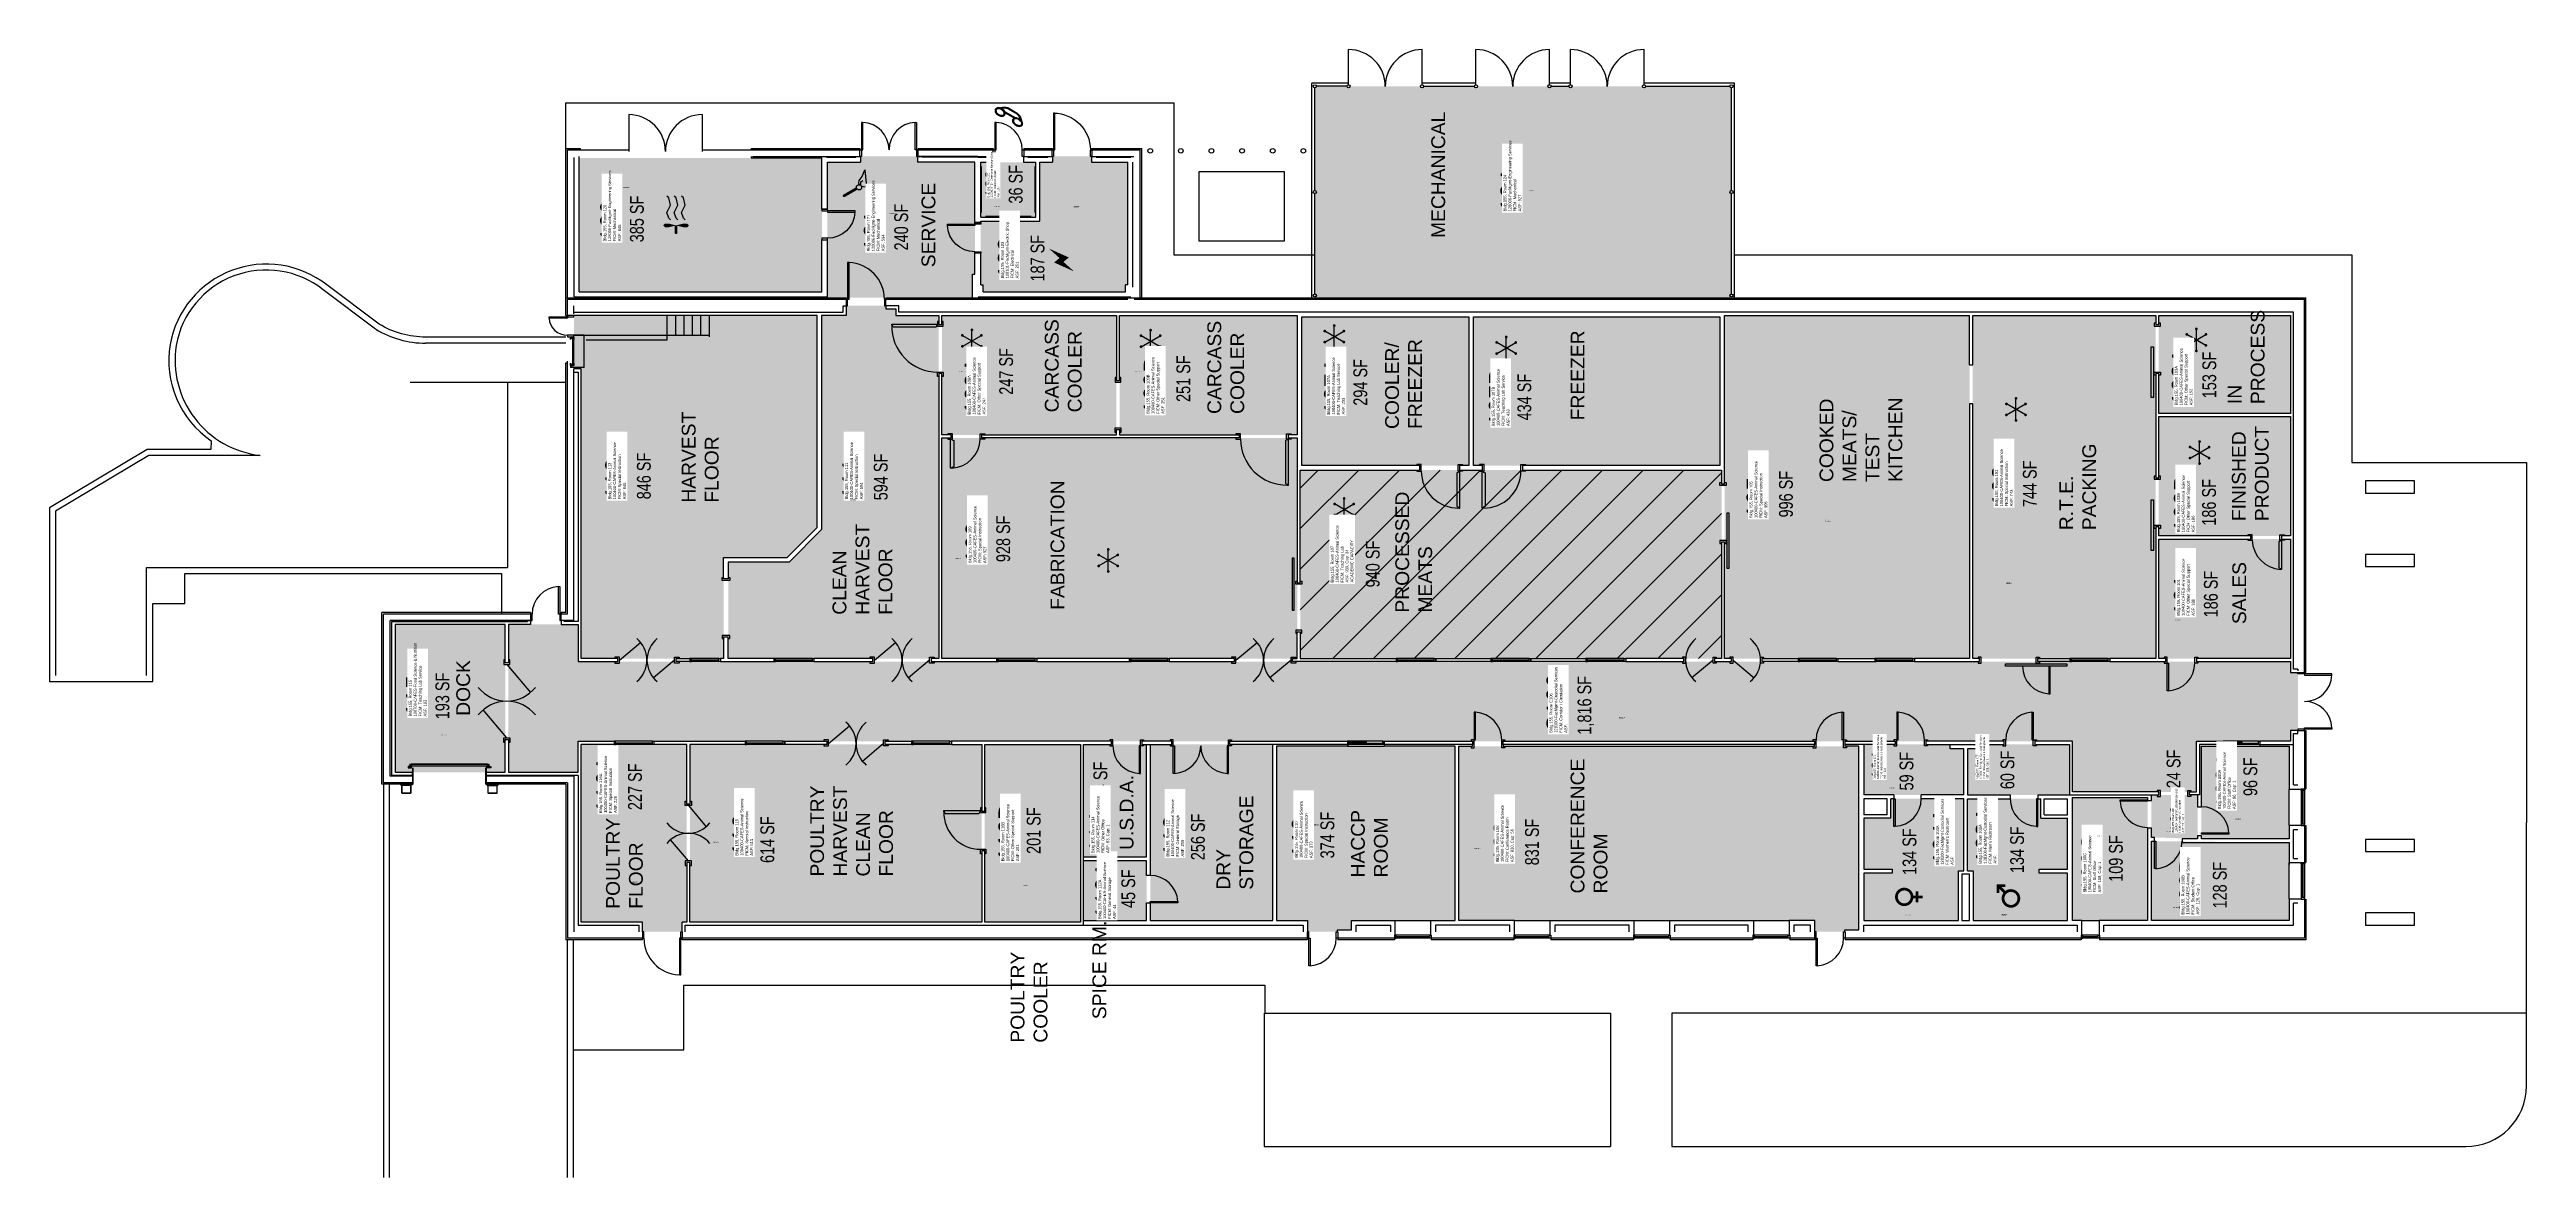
# Model space of a CAD drawing. Header units: inches. Extents: x 301 to 3536, y 239 to 1711.
import ezdxf
from ezdxf.enums import TextEntityAlignment as Align

# ---------------------------------------------------------------- set-up
doc = ezdxf.new("R2010")
doc.units = ezdxf.units.IN
doc.header["$MEASUREMENT"] = 0
for name, color, linetype in [('A-DOOR', 2, 'Continuous'), ('A-FLOR', 3, 'Continuous'), ('A-GLAZ', 1, 'Continuous'), ('A-IDEN-ICON', 4, 'Continuous'), ('A-IDEN-RNUM', 7, 'Continuous'), ('A-IDEN-SNUM', 4, 'Continuous'), ('A-IDEN-TEXT', 4, 'Continuous'), ('A-IDEN-VNUM', 4, 'Continuous'), ('A-SITE', 3, 'Continuous'), ('A-WALL', 5, 'Continuous'), ('AREA-TEXT', 3, 'Continuous'), ('Rooms-Capacity', 4, 'Continuous'), ('Rooms-Category-Color', 7, 'Continuous'), ('Rooms-College-Color', 7, 'Continuous'), ('Rooms-Department-Color', 7, 'Continuous'), ('Rooms-Division-Color', 7, 'Continuous'), ('Rooms-Information', 7, 'Continuous')]:
    doc.layers.add(name, color=color, linetype=linetype)
doc.styles.add('Annotative', font='arial.ttf')
doc.styles.add('AREA', font='arial.ttf', dxfattribs={"height": 15})
doc.styles.add('ROOMSNUMBER', font='arial.ttf', dxfattribs={"height": 1})
doc.styles.add('ROOMVNUMBER', font='arial.ttf', dxfattribs={"width": 0.85, "height": 0.075})

# ---------------------------------------------------------------- blocks, each defined once
blk = doc.blocks.new('CPCUST')
for p, q in [((0.017, -0.064), (0.02, -0.047)), ((0.036, -0.07), (0.017, -0.064)), ((0.026, -0.041), (0.045, -0.041)), ((0.03, -0.034), (0.038, -0.03)), ((0.112, -0.063), (0.036, -0.07)), ((0.038, -0.03), (0.053, -0.032)), ((0.045, -0.041), (0.054, -0.051)), ((0.053, -0.032), (0.075, -0.048)), ((0.075, -0.048), (0.112, -0.063))]:
    blk.add_line(p, q)
at = {"const_width": 0.015}
blk.add_lwpolyline([(-0.03, 0.05), (0.01, -0.019)], dxfattribs=at)
at = {"const_width": 0.0075}
blk.add_lwpolyline([(-0.033, 0.048, 1), (-0.027, 0.052, 1)], format="xyb", close=True, dxfattribs=at)
blk.add_circle((0.016, -0.031), 0.0141)
blk = doc.blocks.new('CPWOMEN')
at = {"const_width": 0.015}
blk.add_lwpolyline([(-0.0375, 0, 1), (0.0475, 0, 1)], format="xyb", close=True, dxfattribs=at)
for points in [[(-0.025, -0.07), (0.035, -0.07)], [(0.005, -0.04), (0.005, -0.1)]]:
    blk.add_lwpolyline(points, dxfattribs=at)
blk = doc.blocks.new('CPMEN')
at = {"const_width": 0.015}
blk.add_lwpolyline([(-0.058, -0.02, 1), (0.028, -0.02, 1)], format="xyb", close=True, dxfattribs=at)
for points in [[(0.015, 0.01), (0.055, 0.05)], [(0.055, 0.01), (0.055, 0.05), (0.015, 0.05)]]:
    blk.add_lwpolyline(points, dxfattribs=at)
blk = doc.blocks.new('CPELECT')
blk.add_lwpolyline([(0.062, 0.063, 0, 0.03, 0), (0.01, -0.017, 0.03, 0.03, 0), (-0.01, 0.007, 0.03, 0, 0), (-0.062, -0.073, 0.03, 0, 0)], format="xyseb")
blk = doc.blocks.new('CPMECH')
for p, q in [((0.005, 0.025), (0.015, 0.035)), ((0.015, 0.035), (0.045, 0.045)), ((0.015, -0.005), (0.045, 0.005)), ((0.045, 0.045), (0.085, 0.025)), ((0.045, 0.005), (0.085, -0.015)), ((0.085, 0.025), (0.125, 0.035)), ((0.125, 0.035), (0.135, 0.045)), ((0.125, -0.005), (0.135, 0.005)), ((0.005, -0.015), (0.015, -0.005)), ((0.005, -0.055), (0.015, -0.045)), ((0.015, -0.045), (0.045, -0.035)), ((0.045, -0.035), (0.085, -0.055)), ((0.085, -0.015), (0.125, -0.005)), ((0.085, -0.055), (0.125, -0.045)), ((0.125, -0.045), (0.135, -0.035))]:
    blk.add_line(p, q)
at = {"const_width": 0.0075}
blk.add_lwpolyline([(-0.068, -0.007, 1), (-0.062, -0.003, 1)], format="xyb", close=True, dxfattribs=at)
at = {"const_width": 0.015}
blk.add_lwpolyline([(-0.025, -0.005), (-0.065, -0.005)], dxfattribs=at)
for points in [[(-0.025, -0.005, 0, 0.02, 0), (-0.025, 0.035, 0.02, 0.02, 0), (-0.025, 0.055, 0.02, 0, 0), (-0.025, 0.065, 0, 0, 0)], [(-0.025, -0.005, 0, 0.02, 0), (-0.025, -0.045, 0.02, 0.02, 0), (-0.025, -0.065, 0.02, 0, 0), (-0.025, -0.075, 0, 0, 0)]]:
    blk.add_lwpolyline(points, format="xyseb")
blk = doc.blocks.new('CPPHONE')
for p, q in [((0.01, 0.025), (-0.02, -0.025)), ((0.017, 0.028), (-0.018, -0.033))]:
    blk.add_line(p, q)
for points in [[(0.036, 0.057), (0.042, 0.031), (0.038, 0.011), (0.008, -0.041), (-0.008, -0.056), (-0.034, -0.064)], [(0.033, 0.047), (0.037, 0.031), (0.033, 0.013), (0.004, -0.038), (-0.011, -0.051), (-0.026, -0.057)]]:
    blk.add_lwpolyline(points)
for points in [[(0.029, 0.079, 0.139889), (0.022, 0.08, 0.107118), (0.012, 0.078, 0.079812), (0.004, 0.072, 0.067459), (-0.003, 0.063, 0.067459), (-0.008, 0.051, 0.079812), (-0.009, 0.041, 0.107118), (-0.006, 0.032, 0.139889), (-0.001, 0.027, 0.139889), (0.006, 0.025, 0.107118), (0.015, 0.027, 0.079812), (0.024, 0.033, 0.067459), (0.031, 0.043, 0.067459), (0.036, 0.054, 0.079812), (0.037, 0.064, 0.107118), (0.034, 0.073, 0.139889)], [(0.026, 0.074, 0.139889), (0.022, 0.075, 0.107118), (0.014, 0.074, 0.079812), (0.007, 0.069, 0.067459), (0.001, 0.06, 0.067459), (-0.003, 0.05, 0.079812), (-0.004, 0.042, 0.107118), (-0.002, 0.034, 0.139889), (0.001, 0.031, 0.139889), (0.006, 0.03, 0.107118), (0.013, 0.032, 0.079812), (0.02, 0.037, 0.067459), (0.027, 0.045, 0.067459), (0.031, 0.055, 0.079812), (0.032, 0.064, 0.107118), (0.03, 0.071, 0.139889)], [(-0.026, -0.017, 0.139889), (-0.033, -0.015, 0.107118), (-0.043, -0.017, 0.079812), (-0.051, -0.023, 0.067459), (-0.058, -0.033, 0.067459), (-0.063, -0.044, 0.079812), (-0.064, -0.054, 0.107118), (-0.061, -0.063, 0.139889), (-0.056, -0.069, 0.139889), (-0.049, -0.07, 0.107118), (-0.04, -0.068, 0.079812), (-0.031, -0.062, 0.067459), (-0.024, -0.053, 0.067459), (-0.019, -0.041, 0.079812), (-0.018, -0.031, 0.107118), (-0.021, -0.022, 0.139889)], [(-0.029, -0.021, 0.139889), (-0.033, -0.02, 0.107118), (-0.041, -0.022, 0.079812), (-0.048, -0.027, 0.067459), (-0.054, -0.035, 0.067459), (-0.058, -0.045, 0.079812), (-0.059, -0.054, 0.107118), (-0.057, -0.061, 0.139889), (-0.054, -0.064, 0.139889), (-0.049, -0.065, 0.107118), (-0.042, -0.064, 0.079812), (-0.035, -0.059, 0.067459), (-0.028, -0.05, 0.067459), (-0.024, -0.04, 0.079812), (-0.023, -0.032, 0.107118), (-0.025, -0.024, 0.139889)]]:
    blk.add_lwpolyline(points, format="xyb", close=True)
blk = doc.blocks.new('CPREF')
for p, q in [((-0.055, 0), (0.065, 0)), ((-0.025, -0.052), (0.035, 0.052)), ((-0.025, 0.052), (0.035, -0.052))]:
    blk.add_line(p, q)
at = {"const_width": 0.0075}
for points in [[(-0.057, -0.003, 1), (-0.053, 0.003, 1)], [(-0.027, 0.049, 1), (-0.023, 0.055, 1)], [(0.033, 0.049, 1), (0.037, 0.055, 1)], [(0.063, -0.003, 1), (0.067, 0.003, 1)], [(-0.027, -0.055, 1), (-0.023, -0.049, 1)], [(0.033, -0.055, 1), (0.037, -0.049, 1)]]:
    blk.add_lwpolyline(points, format="xyb", close=True, dxfattribs=at)

msp = doc.modelspace()

# ---------------------------------------------------------------- hatches: boundary and pattern name
at = {"layer": 'Rooms-Capacity'}
h = msp.add_hatch(dxfattribs=at)
h.set_pattern_fill('ANSI31', color=256, scale=300, style=0)
h.paths.add_polyline_path([(2484.5, 1162.4), (1934.5, 1162.4), (1934.5, 916.4), (2484.5, 916.4)])
at = {"layer": 'Rooms-Category-Color', "true_color": 0xadadad}
for points in [[(1953.5, 1387.4), (2497.5, 1387.4), (2497.5, 1663.4), (1953.5, 1663.4)], [(1309.9, 1569.9), (993.1, 1569.9), (993.1, 1395), (1309.9, 1395)], [(1317.1, 1564.3), (1317.1, 1387.4), (1341.5, 1387.4), (1506.5, 1387.4), (1506.5, 1418.4), (1509.7, 1418.4), (1509.7, 1564.3), (1434.9, 1564.3), (1434.9, 1571.9), (1360.1, 1571.9), (1360.1, 1564.3)], [(1594.6, 1487.5), (1594.6, 1564.3), (1611, 1564.3), (1611, 1571.9), (1661.8, 1571.9), (1661.8, 1564.3), (1709.3, 1564.3), (1709.3, 1404.4), (1706.3, 1404.4), (1706.3, 1395), (1520.3, 1395), (1520.3, 1404.4), (1517.3, 1404.4), (1517.3, 1487.5)], [(1589.3, 1564.3), (1517.3, 1564.3), (1517.3, 1492.8), (1589.3, 1492.8)], [(3104.5, 742.4), (3104.5, 808.4), (3227.5, 808.4), (3227.5, 822.4), (3237, 822.4), (3237, 898.4), (3227.5, 898.4), (3227.5, 912.4), (991.5, 912.4), (991.5, 960.9), (900.5, 960.9), (900.5, 767.9), (991.5, 767.9), (991.5, 808.4), (2942.9, 808.4), (2942.9, 742.4)], [(2801, 738.4), (2801, 798.4), (2783, 798.4), (2783, 804.4), (2670.4, 804.4), (2670.4, 738.4)], [(2938.9, 804.4), (2823.8, 804.4), (2823.8, 798.4), (2805.8, 798.4), (2805.8, 738.4), (2938.9, 738.4)], [(2801, 733.4), (2705.4, 733.4), (2705.4, 707.9), (2670.4, 707.9), (2670.4, 641.3), (2707.4, 641.3), (2707.4, 636.4), (2670.4, 636.4), (2670.4, 574.4), (2793.9, 574.4), (2793.9, 639.4), (2801, 639.4)], [(2805.8, 733.4), (2901.4, 733.4), (2901.4, 707.9), (2936.4, 707.9), (2936.4, 641.3), (2899.4, 641.3), (2899.4, 636.4), (2936.4, 636.4), (2936.4, 574.4), (2812.9, 574.4), (2812.9, 639.4), (2805.8, 639.4)], [(3106.1, 681), (3106.1, 738.4), (3045.8, 738.4), (3045.8, 683)]]:
    msp.add_hatch(color=253, dxfattribs=at).paths.add_polyline_path(points)
at = {"layer": 'Rooms-Category-Color', "true_color": 0xe3f498}
for points in [[(995.5, 916.4), (995.5, 1294.4), (986, 1294.4), (986, 1364.4), (1303.5, 1364.4), (1303.5, 1087.4), (1264.5, 1048.4), (1181.5, 1048.4), (1181.5, 916.4)], [(1187.5, 916.4), (1187.5, 1042.4), (1267, 1042.4), (1309.5, 1084.9), (1309.5, 1364.4), (1341.5, 1364.4), (1341.5, 1376.9), (1343.5, 1376.9), (1393.5, 1376.9), (1393.5, 1372.9), (1406.5, 1372.9), (1406.5, 1364.4), (1462.5, 1364.4), (1462.5, 916.4)], [(1466.5, 1364.4), (1694.5, 1364.4), (1694.5, 1208.4), (1466.5, 1208.4)], [(1698.5, 1208.4), (1698.5, 1364.4), (1930.5, 1364.4), (1930.5, 1208.4)], [(1936.5, 1362.4), (2154.5, 1362.4), (2154.5, 1168.4), (1936.5, 1168.4)], [(2160.5, 1362.4), (2482.5, 1362.4), (2482.5, 1168.4), (2160.5, 1168.4)], [(2808.5, 1364.4), (2488.5, 1364.4), (2488.5, 916.4), (2808.5, 916.4)], [(2812.5, 916.4), (2812.5, 1364.4), (3051.5, 1364.4), (3051.5, 916.4)], [(3055.5, 1364.4), (3227.5, 1364.4), (3227.5, 1236.4), (3055.5, 1236.4)], [(3055.5, 1232.4), (3227.5, 1232.4), (3227.5, 1076.4), (3055.5, 1076.4)], [(1466.5, 916.4), (1466.5, 1204.4), (1930.5, 1204.4), (1930.5, 916.4)], [(2484.5, 1162.4), (1934.5, 1162.4), (1934.5, 916.4), (2484.5, 916.4)], [(3055.5, 1072.4), (3227.5, 1072.4), (3227.5, 916.4), (3055.5, 916.4)], [(896.5, 767.9), (896.5, 960.9), (752.5, 960.9), (752.5, 767.9)], [(1133.5, 572.4), (1127.5, 572.4), (1127.5, 559.9), (1075.5, 559.9), (1075.5, 572.4), (995.5, 572.4), (995.5, 804.4), (1133.5, 804.4)], [(1518.5, 572.4), (1518.5, 804.4), (1137.5, 804.4), (1137.5, 572.4)], [(1647.5, 572.4), (1647.5, 804.4), (1522.5, 804.4), (1522.5, 572.4)], [(2136.7, 574.4), (2136.7, 801.9), (1903.5, 801.9), (1903.5, 574.4), (1944.1, 574.4), (1943.5, 559.9), (1983, 559.9), (1983, 562.5), (2001.5, 562.5), (2001.5, 574.4)]]:
    msp.add_hatch(color=61, dxfattribs=at).paths.add_polyline_path(points)
at = {"layer": 'Rooms-Category-Color', "true_color": 0xfa9ba3}
for points in [[(1733.8, 657.4), (1733.8, 804.4), (1651.5, 804.4), (1651.5, 657.4)], [(2141.6, 801.9), (2141.6, 574.4), (2606.5, 574.4), (2606.5, 559.9), (2645.4, 559.9), (2645.4, 562.5), (2663.9, 562.5), (2663.9, 801.9)], [(3111, 801.9), (3225.5, 801.9), (3225.5, 681), (3111, 681)], [(3040.9, 574.4), (2942.9, 574.4), (2942.9, 735), (3040.9, 735)], [(3225.5, 676.1), (3225.5, 574.4), (3045.8, 574.4), (3045.8, 678.1)]]:
    msp.add_hatch(color=241, dxfattribs=at).paths.add_polyline_path(points)
at = {"layer": 'Rooms-Category-Color', "true_color": 0xe3c5e1}
for points in [[(1898.6, 804.4), (1738.6, 804.4), (1738.6, 574.4), (1898.6, 574.4)], [(1733.8, 652.5), (1651.5, 652.5), (1651.5, 574.4), (1733.8, 574.4)]]:
    msp.add_hatch(color=254, dxfattribs=at).paths.add_polyline_path(points)
at = {"layer": 'Rooms-College-Color', "true_color": 0xe3c5e1}
for points in [[(1953.5, 1387.4), (2497.5, 1387.4), (2497.5, 1663.4), (1953.5, 1663.4)], [(1309.9, 1569.9), (993.1, 1569.9), (993.1, 1395), (1309.9, 1395)], [(1317.1, 1564.3), (1317.1, 1387.4), (1341.5, 1387.4), (1506.5, 1387.4), (1506.5, 1418.4), (1509.7, 1418.4), (1509.7, 1564.3), (1434.9, 1564.3), (1434.9, 1571.9), (1360.1, 1571.9), (1360.1, 1564.3)], [(1594.6, 1487.5), (1594.6, 1564.3), (1611, 1564.3), (1611, 1571.9), (1661.8, 1571.9), (1661.8, 1564.3), (1709.3, 1564.3), (1709.3, 1404.4), (1706.3, 1404.4), (1706.3, 1395), (1520.3, 1395), (1520.3, 1404.4), (1517.3, 1404.4), (1517.3, 1487.5)], [(1589.3, 1564.3), (1517.3, 1564.3), (1517.3, 1492.8), (1589.3, 1492.8)], [(995.5, 916.4), (995.5, 1294.4), (986, 1294.4), (986, 1364.4), (1303.5, 1364.4), (1303.5, 1087.4), (1264.5, 1048.4), (1181.5, 1048.4), (1181.5, 916.4)], [(1187.5, 916.4), (1187.5, 1042.4), (1267, 1042.4), (1309.5, 1084.9), (1309.5, 1364.4), (1341.5, 1364.4), (1341.5, 1376.9), (1343.5, 1376.9), (1393.5, 1376.9), (1393.5, 1372.9), (1406.5, 1372.9), (1406.5, 1364.4), (1462.5, 1364.4), (1462.5, 916.4)], [(1466.5, 1364.4), (1694.5, 1364.4), (1694.5, 1208.4), (1466.5, 1208.4)], [(1698.5, 1208.4), (1698.5, 1364.4), (1930.5, 1364.4), (1930.5, 1208.4)], [(1936.5, 1362.4), (2154.5, 1362.4), (2154.5, 1168.4), (1936.5, 1168.4)], [(2160.5, 1362.4), (2482.5, 1362.4), (2482.5, 1168.4), (2160.5, 1168.4)], [(2808.5, 1364.4), (2488.5, 1364.4), (2488.5, 916.4), (2808.5, 916.4)], [(2812.5, 916.4), (2812.5, 1364.4), (3051.5, 1364.4), (3051.5, 916.4)], [(3055.5, 1364.4), (3227.5, 1364.4), (3227.5, 1236.4), (3055.5, 1236.4)], [(3055.5, 1232.4), (3227.5, 1232.4), (3227.5, 1076.4), (3055.5, 1076.4)], [(1466.5, 916.4), (1466.5, 1204.4), (1930.5, 1204.4), (1930.5, 916.4)], [(2484.5, 1162.4), (1934.5, 1162.4), (1934.5, 916.4), (2484.5, 916.4)], [(3055.5, 1072.4), (3227.5, 1072.4), (3227.5, 916.4), (3055.5, 916.4)], [(896.5, 767.9), (896.5, 960.9), (752.5, 960.9), (752.5, 767.9)], [(1133.5, 572.4), (1127.5, 572.4), (1127.5, 559.9), (1075.5, 559.9), (1075.5, 572.4), (995.5, 572.4), (995.5, 804.4), (1133.5, 804.4)], [(1518.5, 572.4), (1518.5, 804.4), (1137.5, 804.4), (1137.5, 572.4)], [(1647.5, 572.4), (1647.5, 804.4), (1522.5, 804.4), (1522.5, 572.4)], [(1733.8, 657.4), (1733.8, 804.4), (1651.5, 804.4), (1651.5, 657.4)], [(1898.6, 804.4), (1738.6, 804.4), (1738.6, 574.4), (1898.6, 574.4)], [(2136.7, 574.4), (2136.7, 801.9), (1903.5, 801.9), (1903.5, 574.4), (1944.1, 574.4), (1943.5, 559.9), (1983, 559.9), (1983, 562.5), (2001.5, 562.5), (2001.5, 574.4)], [(2141.6, 801.9), (2141.6, 574.4), (2606.5, 574.4), (2606.5, 559.9), (2645.4, 559.9), (2645.4, 562.5), (2663.9, 562.5), (2663.9, 801.9)], [(2801, 738.4), (2801, 798.4), (2783, 798.4), (2783, 804.4), (2670.4, 804.4), (2670.4, 738.4)], [(2938.9, 804.4), (2823.8, 804.4), (2823.8, 798.4), (2805.8, 798.4), (2805.8, 738.4), (2938.9, 738.4)], [(3111, 801.9), (3225.5, 801.9), (3225.5, 681), (3111, 681)], [(3040.9, 574.4), (2942.9, 574.4), (2942.9, 735), (3040.9, 735)], [(3106.1, 681), (3106.1, 738.4), (3045.8, 738.4), (3045.8, 683)], [(1733.8, 652.5), (1651.5, 652.5), (1651.5, 574.4), (1733.8, 574.4)], [(3225.5, 676.1), (3225.5, 574.4), (3045.8, 574.4), (3045.8, 678.1)]]:
    msp.add_hatch(color=254, dxfattribs=at).paths.add_polyline_path(points)
at = {"layer": 'Rooms-College-Color', "true_color": 0xadadad}
for points in [[(3104.5, 742.4), (3104.5, 808.4), (3227.5, 808.4), (3227.5, 822.4), (3237, 822.4), (3237, 898.4), (3227.5, 898.4), (3227.5, 912.4), (991.5, 912.4), (991.5, 960.9), (900.5, 960.9), (900.5, 767.9), (991.5, 767.9), (991.5, 808.4), (2942.9, 808.4), (2942.9, 742.4)], [(2801, 733.4), (2705.4, 733.4), (2705.4, 707.9), (2670.4, 707.9), (2670.4, 641.3), (2707.4, 641.3), (2707.4, 636.4), (2670.4, 636.4), (2670.4, 574.4), (2793.9, 574.4), (2793.9, 639.4), (2801, 639.4)], [(2805.8, 733.4), (2901.4, 733.4), (2901.4, 707.9), (2936.4, 707.9), (2936.4, 641.3), (2899.4, 641.3), (2899.4, 636.4), (2936.4, 636.4), (2936.4, 574.4), (2812.9, 574.4), (2812.9, 639.4), (2805.8, 639.4)]]:
    msp.add_hatch(color=253, dxfattribs=at).paths.add_polyline_path(points)
at = {"layer": 'Rooms-Department-Color', "true_color": 0xacacac}
for points in [[(1953.5, 1387.4), (2497.5, 1387.4), (2497.5, 1663.4), (1953.5, 1663.4)], [(1309.9, 1569.9), (993.1, 1569.9), (993.1, 1395), (1309.9, 1395)], [(1317.1, 1564.3), (1317.1, 1387.4), (1341.5, 1387.4), (1506.5, 1387.4), (1506.5, 1418.4), (1509.7, 1418.4), (1509.7, 1564.3), (1434.9, 1564.3), (1434.9, 1571.9), (1360.1, 1571.9), (1360.1, 1564.3)], [(1594.6, 1487.5), (1594.6, 1564.3), (1611, 1564.3), (1611, 1571.9), (1661.8, 1571.9), (1661.8, 1564.3), (1709.3, 1564.3), (1709.3, 1404.4), (1706.3, 1404.4), (1706.3, 1395), (1520.3, 1395), (1520.3, 1404.4), (1517.3, 1404.4), (1517.3, 1487.5)], [(1589.3, 1564.3), (1517.3, 1564.3), (1517.3, 1492.8), (1589.3, 1492.8)], [(3104.5, 742.4), (3104.5, 808.4), (3227.5, 808.4), (3227.5, 822.4), (3237, 822.4), (3237, 898.4), (3227.5, 898.4), (3227.5, 912.4), (991.5, 912.4), (991.5, 960.9), (900.5, 960.9), (900.5, 767.9), (991.5, 767.9), (991.5, 808.4), (2942.9, 808.4), (2942.9, 742.4)], [(2801, 738.4), (2801, 798.4), (2783, 798.4), (2783, 804.4), (2670.4, 804.4), (2670.4, 738.4)], [(2938.9, 804.4), (2823.8, 804.4), (2823.8, 798.4), (2805.8, 798.4), (2805.8, 738.4), (2938.9, 738.4)], [(2801, 733.4), (2705.4, 733.4), (2705.4, 707.9), (2670.4, 707.9), (2670.4, 641.3), (2707.4, 641.3), (2707.4, 636.4), (2670.4, 636.4), (2670.4, 574.4), (2793.9, 574.4), (2793.9, 639.4), (2801, 639.4)], [(2805.8, 733.4), (2901.4, 733.4), (2901.4, 707.9), (2936.4, 707.9), (2936.4, 641.3), (2899.4, 641.3), (2899.4, 636.4), (2936.4, 636.4), (2936.4, 574.4), (2812.9, 574.4), (2812.9, 639.4), (2805.8, 639.4)], [(3106.1, 681), (3106.1, 738.4), (3045.8, 738.4), (3045.8, 683)]]:
    msp.add_hatch(color=253, dxfattribs=at).paths.add_polyline_path(points)
at = {"layer": 'Rooms-Department-Color', "true_color": 0xe3c5e1}
for points in [[(995.5, 916.4), (995.5, 1294.4), (986, 1294.4), (986, 1364.4), (1303.5, 1364.4), (1303.5, 1087.4), (1264.5, 1048.4), (1181.5, 1048.4), (1181.5, 916.4)], [(1187.5, 916.4), (1187.5, 1042.4), (1267, 1042.4), (1309.5, 1084.9), (1309.5, 1364.4), (1341.5, 1364.4), (1341.5, 1376.9), (1343.5, 1376.9), (1393.5, 1376.9), (1393.5, 1372.9), (1406.5, 1372.9), (1406.5, 1364.4), (1462.5, 1364.4), (1462.5, 916.4)], [(1466.5, 1364.4), (1694.5, 1364.4), (1694.5, 1208.4), (1466.5, 1208.4)], [(1698.5, 1208.4), (1698.5, 1364.4), (1930.5, 1364.4), (1930.5, 1208.4)], [(1936.5, 1362.4), (2154.5, 1362.4), (2154.5, 1168.4), (1936.5, 1168.4)], [(2160.5, 1362.4), (2482.5, 1362.4), (2482.5, 1168.4), (2160.5, 1168.4)], [(2808.5, 1364.4), (2488.5, 1364.4), (2488.5, 916.4), (2808.5, 916.4)], [(2812.5, 916.4), (2812.5, 1364.4), (3051.5, 1364.4), (3051.5, 916.4)], [(3055.5, 1364.4), (3227.5, 1364.4), (3227.5, 1236.4), (3055.5, 1236.4)], [(3055.5, 1232.4), (3227.5, 1232.4), (3227.5, 1076.4), (3055.5, 1076.4)], [(1466.5, 916.4), (1466.5, 1204.4), (1930.5, 1204.4), (1930.5, 916.4)], [(2484.5, 1162.4), (1934.5, 1162.4), (1934.5, 916.4), (2484.5, 916.4)], [(3055.5, 1072.4), (3227.5, 1072.4), (3227.5, 916.4), (3055.5, 916.4)], [(896.5, 767.9), (896.5, 960.9), (752.5, 960.9), (752.5, 767.9)], [(1133.5, 572.4), (1127.5, 572.4), (1127.5, 559.9), (1075.5, 559.9), (1075.5, 572.4), (995.5, 572.4), (995.5, 804.4), (1133.5, 804.4)], [(1518.5, 572.4), (1518.5, 804.4), (1137.5, 804.4), (1137.5, 572.4)], [(1647.5, 572.4), (1647.5, 804.4), (1522.5, 804.4), (1522.5, 572.4)], [(1733.8, 657.4), (1733.8, 804.4), (1651.5, 804.4), (1651.5, 657.4)], [(1898.6, 804.4), (1738.6, 804.4), (1738.6, 574.4), (1898.6, 574.4)], [(2136.7, 574.4), (2136.7, 801.9), (1903.5, 801.9), (1903.5, 574.4), (1944.1, 574.4), (1943.5, 559.9), (1983, 559.9), (1983, 562.5), (2001.5, 562.5), (2001.5, 574.4)], [(2141.6, 801.9), (2141.6, 574.4), (2606.5, 574.4), (2606.5, 559.9), (2645.4, 559.9), (2645.4, 562.5), (2663.9, 562.5), (2663.9, 801.9)], [(3111, 801.9), (3225.5, 801.9), (3225.5, 681), (3111, 681)], [(3040.9, 574.4), (2942.9, 574.4), (2942.9, 735), (3040.9, 735)], [(1733.8, 652.5), (1651.5, 652.5), (1651.5, 574.4), (1733.8, 574.4)], [(3225.5, 676.1), (3225.5, 574.4), (3045.8, 574.4), (3045.8, 678.1)]]:
    msp.add_hatch(color=254, dxfattribs=at).paths.add_polyline_path(points)
at = {"layer": 'Rooms-Division-Color', "true_color": 0xadadad}
for points in [[(1953.5, 1387.4), (2497.5, 1387.4), (2497.5, 1663.4), (1953.5, 1663.4)], [(1309.9, 1569.9), (993.1, 1569.9), (993.1, 1395), (1309.9, 1395)], [(1317.1, 1564.3), (1317.1, 1387.4), (1341.5, 1387.4), (1506.5, 1387.4), (1506.5, 1418.4), (1509.7, 1418.4), (1509.7, 1564.3), (1434.9, 1564.3), (1434.9, 1571.9), (1360.1, 1571.9), (1360.1, 1564.3)], [(1594.6, 1487.5), (1594.6, 1564.3), (1611, 1564.3), (1611, 1571.9), (1661.8, 1571.9), (1661.8, 1564.3), (1709.3, 1564.3), (1709.3, 1404.4), (1706.3, 1404.4), (1706.3, 1395), (1520.3, 1395), (1520.3, 1404.4), (1517.3, 1404.4), (1517.3, 1487.5)], [(1589.3, 1564.3), (1517.3, 1564.3), (1517.3, 1492.8), (1589.3, 1492.8)], [(3104.5, 742.4), (3104.5, 808.4), (3227.5, 808.4), (3227.5, 822.4), (3237, 822.4), (3237, 898.4), (3227.5, 898.4), (3227.5, 912.4), (991.5, 912.4), (991.5, 960.9), (900.5, 960.9), (900.5, 767.9), (991.5, 767.9), (991.5, 808.4), (2942.9, 808.4), (2942.9, 742.4)], [(2801, 738.4), (2801, 798.4), (2783, 798.4), (2783, 804.4), (2670.4, 804.4), (2670.4, 738.4)], [(2938.9, 804.4), (2823.8, 804.4), (2823.8, 798.4), (2805.8, 798.4), (2805.8, 738.4), (2938.9, 738.4)], [(2801, 733.4), (2705.4, 733.4), (2705.4, 707.9), (2670.4, 707.9), (2670.4, 641.3), (2707.4, 641.3), (2707.4, 636.4), (2670.4, 636.4), (2670.4, 574.4), (2793.9, 574.4), (2793.9, 639.4), (2801, 639.4)], [(2805.8, 733.4), (2901.4, 733.4), (2901.4, 707.9), (2936.4, 707.9), (2936.4, 641.3), (2899.4, 641.3), (2899.4, 636.4), (2936.4, 636.4), (2936.4, 574.4), (2812.9, 574.4), (2812.9, 639.4), (2805.8, 639.4)], [(3106.1, 681), (3106.1, 738.4), (3045.8, 738.4), (3045.8, 683)]]:
    msp.add_hatch(color=253, dxfattribs=at).paths.add_polyline_path(points)
at = {"layer": 'Rooms-Division-Color', "true_color": 0xe3c5e1}
for points in [[(995.5, 916.4), (995.5, 1294.4), (986, 1294.4), (986, 1364.4), (1303.5, 1364.4), (1303.5, 1087.4), (1264.5, 1048.4), (1181.5, 1048.4), (1181.5, 916.4)], [(1187.5, 916.4), (1187.5, 1042.4), (1267, 1042.4), (1309.5, 1084.9), (1309.5, 1364.4), (1341.5, 1364.4), (1341.5, 1376.9), (1343.5, 1376.9), (1393.5, 1376.9), (1393.5, 1372.9), (1406.5, 1372.9), (1406.5, 1364.4), (1462.5, 1364.4), (1462.5, 916.4)], [(1466.5, 1364.4), (1694.5, 1364.4), (1694.5, 1208.4), (1466.5, 1208.4)], [(1698.5, 1208.4), (1698.5, 1364.4), (1930.5, 1364.4), (1930.5, 1208.4)], [(1936.5, 1362.4), (2154.5, 1362.4), (2154.5, 1168.4), (1936.5, 1168.4)], [(2160.5, 1362.4), (2482.5, 1362.4), (2482.5, 1168.4), (2160.5, 1168.4)], [(2808.5, 1364.4), (2488.5, 1364.4), (2488.5, 916.4), (2808.5, 916.4)], [(2812.5, 916.4), (2812.5, 1364.4), (3051.5, 1364.4), (3051.5, 916.4)], [(3055.5, 1364.4), (3227.5, 1364.4), (3227.5, 1236.4), (3055.5, 1236.4)], [(3055.5, 1232.4), (3227.5, 1232.4), (3227.5, 1076.4), (3055.5, 1076.4)], [(1466.5, 916.4), (1466.5, 1204.4), (1930.5, 1204.4), (1930.5, 916.4)], [(2484.5, 1162.4), (1934.5, 1162.4), (1934.5, 916.4), (2484.5, 916.4)], [(3055.5, 1072.4), (3227.5, 1072.4), (3227.5, 916.4), (3055.5, 916.4)], [(896.5, 767.9), (896.5, 960.9), (752.5, 960.9), (752.5, 767.9)], [(1133.5, 572.4), (1127.5, 572.4), (1127.5, 559.9), (1075.5, 559.9), (1075.5, 572.4), (995.5, 572.4), (995.5, 804.4), (1133.5, 804.4)], [(1518.5, 572.4), (1518.5, 804.4), (1137.5, 804.4), (1137.5, 572.4)], [(1647.5, 572.4), (1647.5, 804.4), (1522.5, 804.4), (1522.5, 572.4)], [(1733.8, 657.4), (1733.8, 804.4), (1651.5, 804.4), (1651.5, 657.4)], [(1898.6, 804.4), (1738.6, 804.4), (1738.6, 574.4), (1898.6, 574.4)], [(2136.7, 574.4), (2136.7, 801.9), (1903.5, 801.9), (1903.5, 574.4), (1944.1, 574.4), (1943.5, 559.9), (1983, 559.9), (1983, 562.5), (2001.5, 562.5), (2001.5, 574.4)], [(2141.6, 801.9), (2141.6, 574.4), (2606.5, 574.4), (2606.5, 559.9), (2645.4, 559.9), (2645.4, 562.5), (2663.9, 562.5), (2663.9, 801.9)], [(3111, 801.9), (3225.5, 801.9), (3225.5, 681), (3111, 681)], [(3040.9, 574.4), (2942.9, 574.4), (2942.9, 735), (3040.9, 735)], [(1733.8, 652.5), (1651.5, 652.5), (1651.5, 574.4), (1733.8, 574.4)], [(3225.5, 676.1), (3225.5, 574.4), (3045.8, 574.4), (3045.8, 678.1)]]:
    msp.add_hatch(color=254, dxfattribs=at).paths.add_polyline_path(points)

# ---------------------------------------------------------------- linework, layer by layer
at = {"layer": 'A-DOOR'}
for p, q in [((1057.6, 1626.4), (1057.6, 1578.4)), ((1153.6, 1626.4), (1153.6, 1578.4)), ((981.7, 1334.5), (981.7, 1333.7)), ((982.1, 1334.5), (981.7, 1334.5)), ((981.7, 1334.3), (982.1, 1334.3)), ((981.7, 1333.9), (982.1, 1333.9)), ((981.7, 1333.7), (982.1, 1333.7)), ((982.1, 1334.4), (982.1, 1333.8)), ((983.2, 1336.3), (983.2, 1336)), ((983.2, 1336), (984, 1336)), ((983.2, 1335.3), (983.2, 1335)), ((983.3, 1336.4), (983.9, 1336.4)), ((983.3, 1335.4), (983.9, 1335.4)), ((983.3, 1335), (983.9, 1335)), ((983.4, 1336), (983.4, 1336.3)), ((983.4, 1335.3), (983.4, 1335)), ((983.8, 1335), (983.4, 1334.9)), ((983.4, 1335), (983.4, 1335)), ((983.5, 1335), (983.4, 1335)), ((983.4, 1334.9), (983.4, 1335)), ((983.8, 1334.9), (983.4, 1334.9)), ((983.8, 1334.9), (983.4, 1334.8)), ((983.4, 1334.9), (983.4, 1334.9)), ((983.4, 1334.8), (983.4, 1334.9)), ((983.8, 1334.8), (983.4, 1334.8)), ((983.8, 1334.8), (983.4, 1334.8)), ((983.8, 1334.8), (983.4, 1334.7)), ((983.4, 1334.8), (983.4, 1334.8)), ((983.4, 1334.8), (983.4, 1334.8)), ((983.4, 1334.7), (983.4, 1334.8)), ((983.8, 1334.7), (983.4, 1334.7)), ((983.8, 1334.7), (983.4, 1334.6)), ((983.4, 1334.7), (983.4, 1334.7)), ((983.4, 1334.6), (983.4, 1334.7)), ((983.8, 1334.6), (983.4, 1334.6)), ((983.6, 1334.6), (983.4, 1334.6)), ((983.4, 1334.6), (983.4, 1334.6)), ((983.6, 1334.6), (983.8, 1334.6)), ((983.8, 1336), (983.8, 1336.3)), ((983.8, 1335.3), (983.8, 1335)), ((983.8, 1335), (983.8, 1335)), ((983.8, 1334.9), (983.8, 1335)), ((983.8, 1334.9), (983.8, 1334.9)), ((983.8, 1334.8), (983.8, 1334.9)), ((983.8, 1334.8), (983.8, 1334.8)), ((983.8, 1334.8), (983.8, 1334.8)), ((983.8, 1334.7), (983.8, 1334.8)), ((983.8, 1334.7), (983.8, 1334.7)), ((983.8, 1334.6), (983.8, 1334.7)), ((983.8, 1334.6), (983.8, 1334.6)), ((984, 1336), (984, 1336.3)), ((984, 1335.3), (984, 1335)), ((981.7, 1300.3), (981.7, 1301.1)), ((981.7, 1301.1), (982.1, 1301.1)), ((981.7, 1300.9), (982.1, 1300.9)), ((981.7, 1300.5), (982.1, 1300.5)), ((982.1, 1300.3), (981.7, 1300.3)), ((982.1, 1300.4), (982.1, 1301)), ((983.2, 1299.4), (983.2, 1299.8)), ((983.2, 1298.8), (984, 1298.8)), ((983.2, 1298.4), (983.2, 1298.8)), ((983.3, 1299.8), (983.9, 1299.8)), ((983.3, 1299.4), (983.9, 1299.4)), ((983.3, 1298.4), (983.9, 1298.4)), ((983.8, 1300.1), (983.4, 1300.2)), ((983.6, 1300.2), (983.4, 1300.2)), ((983.4, 1300.2), (983.4, 1300.1)), ((983.8, 1300), (983.4, 1300.1)), ((983.8, 1300.1), (983.4, 1300.1)), ((983.4, 1300.1), (983.4, 1300)), ((983.4, 1300.1), (983.4, 1300.1)), ((983.8, 1299.9), (983.4, 1300)), ((983.8, 1300), (983.4, 1300)), ((983.8, 1300), (983.4, 1300)), ((983.4, 1300), (983.4, 1299.9)), ((983.4, 1300), (983.4, 1300)), ((983.4, 1300), (983.4, 1300)), ((983.8, 1299.8), (983.4, 1299.9)), ((983.8, 1299.9), (983.4, 1299.9)), ((983.8, 1299.9), (983.4, 1299.9)), ((983.4, 1299.9), (983.4, 1299.8)), ((983.4, 1299.9), (983.4, 1299.9)), ((983.4, 1299.9), (983.4, 1299.9)), ((983.4, 1299.8), (983.4, 1299.8)), ((983.5, 1299.8), (983.4, 1299.8)), ((983.4, 1299.4), (983.4, 1299.8)), ((983.4, 1298.8), (983.4, 1298.4)), ((983.6, 1300.2), (983.8, 1300.2)), ((983.8, 1300.2), (983.8, 1300.1)), ((983.8, 1300.1), (983.8, 1300)), ((983.8, 1300.1), (983.8, 1300.1)), ((983.8, 1300), (983.8, 1299.9)), ((983.8, 1300), (983.8, 1300)), ((983.8, 1300), (983.8, 1300)), ((983.8, 1299.9), (983.8, 1299.8)), ((983.8, 1299.9), (983.8, 1299.9)), ((983.8, 1299.9), (983.8, 1299.9)), ((983.8, 1299.8), (983.8, 1299.8)), ((983.8, 1299.4), (983.8, 1299.8)), ((983.8, 1298.8), (983.8, 1298.4)), ((984, 1299.4), (984, 1299.8)), ((984, 1298.8), (984, 1298.4)), ((898.5, 908.8), (929.4, 872.1)), ((1045.5, 914.4), (1073.1, 937.5)), ((1117.5, 914.4), (1089.9, 891.2)), ((1378.5, 914.4), (1406.1, 937.5)), ((1450.5, 914.4), (1422.9, 891.2)), ((1850.5, 914.4), (1878.1, 937.5)), ((1922.5, 914.4), (1894.9, 891.2)), ((2473.5, 914.4), (2445.9, 891.2)), ((2499.5, 914.4), (2527.1, 891.2)), ((898.5, 812.8), (867.7, 849.6)), ((1318.5, 805.4), (1346.1, 828.5)), ((1390.5, 805.4), (1362.9, 782.2)), ((761.5, 752), (773, 752)), ((773, 750.5), (761.5, 750.5)), ((885.5, 752), (874, 752)), ((874, 750.5), (885.5, 750.5)), ((1135.5, 724.4), (1158.7, 696.8)), ((1135.5, 652.4), (1112.4, 680))]:
    msp.add_line(p, q, dxfattribs=at)
at = {"layer": 'A-DOOR', "linetype": 'Continuous'}
for p, q in [((999.5, 1338.4), (981.5, 1338.4)), ((999.5, 1296.4), (999.5, 1338.4)), ((999.5, 1296.4), (981.5, 1296.4))]:
    msp.add_line(p, q, dxfattribs=at)
at = {"layer": 'A-DOOR', "linetype": 'Continuous', "extrusion": (0, 2.77556e-16, -1)}
msp.add_line((981.5, 1298.4), (981.5, 1296.4), dxfattribs=at)
at = {"layer": 'A-DOOR'}
for points in [[(1612.4, 1580.4), (1614.1, 1580.4), (1614.1, 1628.4), (1612.4, 1628.4)], [(1361.5, 1580.4), (1363.3, 1580.4), (1363.3, 1616.3), (1361.5, 1616.3)], [(1433.5, 1580.4), (1431.8, 1580.4), (1431.8, 1616.3), (1433.5, 1616.3)], [(1535.5, 1580.4), (1537.3, 1580.4), (1537.3, 1616.3), (1535.5, 1616.3)], [(1317.1, 1501), (1317.1, 1499.2), (1353.1, 1499.2), (1353.1, 1501)], [(1509.7, 1483.5), (1509.7, 1481.8), (1473.7, 1481.8), (1473.7, 1483.5)], [(1343.5, 1385.4), (1345.3, 1385.4), (1345.3, 1433.4), (1343.5, 1433.4)], [(977.5, 1362.4), (977.5, 1360.6), (953.6, 1360.6), (953.6, 1362.4)], [(3045.5, 1323.4), (3048.5, 1323.4), (3048.5, 1257.4), (3045.5, 1257.4)], [(2494.5, 1106.4), (2491.5, 1106.4), (2491.5, 1034.4), (2494.5, 1034.4)], [(3045.5, 1123.4), (3048.5, 1123.4), (3048.5, 1057.4), (3045.5, 1057.4)], [(1923.7, 979.4), (1926.7, 979.4), (1926.7, 1047.4), (1923.7, 1047.4)], [(967.5, 974.4), (965.8, 974.4), (965.8, 1010.3), (967.5, 1010.3)], [(2855.5, 906.4), (2855.5, 909.4), (2935.5, 909.4), (2935.5, 906.4)], [(2913.5, 906.4), (2911.8, 906.4), (2911.8, 870.4), (2913.5, 870.4)], [(3066.5, 910.4), (3068.3, 910.4), (3068.3, 874.4), (3066.5, 874.4)], [(3245.5, 896.4), (3245.5, 894.6), (3281.5, 894.6), (3281.5, 896.4)], [(2161.5, 810.4), (2163.3, 810.4), (2163.3, 846.3), (2161.5, 846.3)], [(2643.9, 810.4), (2642.1, 810.4), (2642.1, 846.3), (2643.9, 846.3)], [(2713.4, 810.4), (2715.1, 810.4), (2715.1, 846.3), (2713.4, 846.3)], [(2891.6, 810.4), (2889.9, 810.4), (2889.9, 846.3), (2891.6, 846.3)], [(3245.5, 824.4), (3245.5, 826.1), (3281.5, 826.1), (3281.5, 824.4)], [(773.5, 777.1), (772.5, 777.1), (772.5, 777.6), (773.5, 777.6)], [(773.8, 778.2), (773.8, 776.5), (773.5, 776.5), (773.5, 778.2)], [(873.4, 778.4), (773.8, 778.4), (773.8, 776.4), (873.4, 776.4)], [(873.1, 778.1), (774, 778.1), (774, 776.6), (873.1, 776.6)], [(873.3, 778.2), (873.3, 776.5), (873.6, 776.5), (873.6, 778.2)], [(873.6, 777.1), (874.6, 777.1), (874.6, 777.6), (873.6, 777.6)], [(1725.8, 802.4), (1724, 802.4), (1724, 766.4), (1725.8, 766.4)], [(1768.6, 802.4), (1770.4, 802.4), (1770.4, 766.4), (1768.6, 766.4)], [(1840.6, 802.4), (1838.9, 802.4), (1838.9, 766.4), (1840.6, 766.4)], [(761.1, 752.2), (759.1, 752.2), (759.1, 752.4), (761.3, 752.4), (761.3, 750.2), (761.1, 750.2)], [(774.1, 775.4), (769.6, 775.4), (769.6, 773.9), (774.1, 773.9)], [(774, 775.3), (769.7, 775.3), (769.7, 774), (774, 774)], [(773.4, 751.8), (775.4, 751.8), (775.4, 752), (773.2, 752), (773.2, 749.8), (773.4, 749.8)], [(873.7, 751.8), (871.7, 751.8), (871.7, 752), (873.9, 752), (873.9, 749.8), (873.7, 749.8)], [(873, 775.4), (877.5, 775.4), (877.5, 773.9), (873, 773.9)], [(873.1, 775.3), (877.4, 775.3), (877.4, 774), (873.1, 774)], [(885.9, 752.2), (887.9, 752.2), (887.9, 752.4), (885.7, 752.4), (885.7, 750.2), (885.9, 750.2)], [(2709.4, 733.4), (2711.1, 733.4), (2711.1, 697.4), (2709.4, 697.4)], [(2897.4, 733.4), (2895.6, 733.4), (2895.6, 697.4), (2897.4, 697.4)], [(3040.9, 731.9), (3040.9, 730.1), (3004.9, 730.1), (3004.9, 731.9)], [(3111, 687), (3111, 688.8), (3147, 688.8), (3147, 687)], [(3049.8, 678.1), (3051.5, 678.1), (3051.5, 642.2), (3049.8, 642.2)], [(1738.6, 597.4), (1738.6, 599.1), (1774.6, 599.1), (1774.6, 597.4)], [(1125.5, 551.4), (1123.8, 551.4), (1123.8, 503.4), (1125.5, 503.4)], [(1945.5, 551.4), (1947.3, 551.4), (1947.3, 515.4), (1945.5, 515.4)], [(2607.9, 551.4), (2609.6, 551.4), (2609.6, 515.4), (2607.9, 515.4)]]:
    msp.add_lwpolyline(points, close=True, dxfattribs=at)
for points in [[(1359.5, 1578.4), (1359.5, 1580.4), (1361.5, 1580.4), (1361.5, 1571.9), (1359.5, 1571.9), (1359.5, 1578.4)], [(1435.5, 1578.4), (1435.5, 1580.4), (1433.5, 1580.4), (1433.5, 1571.9), (1435.5, 1571.9), (1435.5, 1578.4)], [(1533.5, 1578.4), (1533.5, 1580.4), (1535.5, 1580.4), (1535.5, 1571.9), (1533.5, 1571.9), (1533.5, 1578.4)], [(1571.5, 1578.4), (1571.5, 1580.4), (1573.5, 1580.4), (1573.5, 1571.9), (1571.5, 1571.9), (1571.5, 1578.4)], [(1610.4, 1578.4), (1610.4, 1580.4), (1612.4, 1580.4), (1612.4, 1571.9), (1610.4, 1571.9), (1610.4, 1578.4)], [(1660.4, 1578.4), (1660.4, 1580.4), (1662.4, 1580.4), (1662.4, 1571.9), (1660.4, 1571.9), (1660.4, 1578.4)], [(1315.1, 1501), (1317.1, 1501), (1317.1, 1503), (1309.9, 1503), (1309.9, 1501), (1315.1, 1501)], [(1315.1, 1463), (1317.1, 1463), (1317.1, 1465), (1309.9, 1465), (1309.9, 1463), (1315.1, 1463)], [(1511.7, 1483.5), (1509.7, 1483.5), (1509.7, 1485.5), (1517.3, 1485.5), (1517.3, 1483.5), (1511.7, 1483.5)], [(1511.7, 1445.5), (1509.7, 1445.5), (1509.7, 1447.5), (1517.3, 1447.5), (1517.3, 1445.5), (1511.7, 1445.5)], [(979.5, 1364.4), (977.5, 1364.4), (977.5, 1362.4), (986, 1362.4), (986, 1364.4), (979.5, 1364.4)], [(1343.5, 1383.4), (1343.5, 1385.4), (1341.5, 1385.4), (1341.5, 1376.9), (1343.5, 1376.9), (1343.5, 1383.4)], [(1393.5, 1383.4), (1393.5, 1385.4), (1391.5, 1385.4), (1391.5, 1376.9), (1393.5, 1376.9), (1393.5, 1383.4)], [(979.5, 1338.4), (977.5, 1338.4), (977.5, 1336.4), (986, 1336.4), (986, 1338.4), (979.5, 1338.4)], [(3051.5, 1354.4), (3049.5, 1354.4), (3049.5, 1350.4), (3057.5, 1350.4), (3057.5, 1354.4), (3055.5, 1354.4)], [(3051.5, 1286.4), (3049.5, 1286.4), (3049.5, 1290.4), (3057.5, 1290.4), (3057.5, 1286.4), (3055.5, 1286.4)], [(2488.5, 1146.4), (2490.5, 1146.4), (2490.5, 1142.4), (2482.5, 1142.4), (2482.5, 1146.4), (2484.5, 1146.4)], [(3051.5, 1154.4), (3049.5, 1154.4), (3049.5, 1150.4), (3057.5, 1150.4), (3057.5, 1154.4), (3055.5, 1154.4)], [(2488.5, 1066.4), (2490.5, 1066.4), (2490.5, 1070.4), (2482.5, 1070.4), (2482.5, 1066.4), (2484.5, 1066.4)], [(3051.5, 1086.4), (3049.5, 1086.4), (3049.5, 1090.4), (3057.5, 1090.4), (3057.5, 1086.4), (3055.5, 1086.4)], [(1187.5, 1022.4), (1189.5, 1022.4), (1189.5, 1018.4), (1179.5, 1018.4), (1179.5, 1022.4), (1181.5, 1022.4)], [(1934.5, 1017.4), (1936.5, 1017.4), (1936.5, 1013.4), (1928.5, 1013.4), (1928.5, 1017.4), (1930.5, 1017.4)], [(931.5, 972.4), (931.5, 974.4), (929.5, 974.4), (929.5, 965.9), (931.5, 965.9), (931.5, 972.4)], [(969.5, 972.4), (969.5, 974.4), (967.5, 974.4), (967.5, 965.9), (969.5, 965.9), (969.5, 972.4)], [(1187.5, 942.4), (1189.5, 942.4), (1189.5, 946.4), (1179.5, 946.4), (1179.5, 942.4), (1181.5, 942.4)], [(1934.5, 949.4), (1936.5, 949.4), (1936.5, 953.4), (1928.5, 953.4), (1928.5, 949.4), (1930.5, 949.4)], [(896.5, 914.8), (894.5, 914.8), (894.5, 908.8), (902.5, 908.8), (902.5, 914.8), (900.5, 914.8)], [(1039.5, 912.4), (1039.5, 910.4), (1045.5, 910.4), (1045.5, 918.4), (1039.5, 918.4), (1039.5, 916.4)], [(1123.5, 912.4), (1123.5, 910.4), (1117.5, 910.4), (1117.5, 918.4), (1123.5, 918.4), (1123.5, 916.4)], [(1372.5, 912.4), (1372.5, 910.4), (1378.5, 910.4), (1378.5, 918.4), (1372.5, 918.4), (1372.5, 916.4)], [(1456.5, 912.4), (1456.5, 910.4), (1450.5, 910.4), (1450.5, 918.4), (1456.5, 918.4), (1456.5, 916.4)], [(1844.5, 912.4), (1844.5, 910.4), (1850.5, 910.4), (1850.5, 918.4), (1844.5, 918.4), (1844.5, 916.4)], [(1928.5, 912.4), (1928.5, 910.4), (1922.5, 910.4), (1922.5, 918.4), (1928.5, 918.4), (1928.5, 916.4)], [(2433.5, 912.4), (2433.5, 910.4), (2437.5, 910.4), (2437.5, 918.4), (2433.5, 918.4), (2433.5, 916.4)], [(2477.5, 912.4), (2477.5, 910.4), (2473.5, 910.4), (2473.5, 918.4), (2477.5, 918.4), (2477.5, 916.4)], [(2495.5, 912.4), (2495.5, 910.4), (2499.5, 910.4), (2499.5, 918.4), (2495.5, 918.4), (2495.5, 916.4)], [(2539.5, 912.4), (2539.5, 910.4), (2535.5, 910.4), (2535.5, 918.4), (2539.5, 918.4), (2539.5, 916.4)], [(2819.5, 912.4), (2819.5, 910.4), (2823.5, 910.4), (2823.5, 918.4), (2819.5, 918.4), (2819.5, 916.4)], [(2899.5, 912.4), (2899.5, 910.4), (2895.5, 910.4), (2895.5, 918.4), (2899.5, 918.4), (2899.5, 916.4)], [(3062.5, 912.4), (3062.5, 910.4), (3066.5, 910.4), (3066.5, 918.4), (3062.5, 918.4), (3062.5, 916.4)], [(3106.5, 912.4), (3106.5, 910.4), (3102.5, 910.4), (3102.5, 918.4), (3106.5, 918.4), (3106.5, 916.4)], [(3243.5, 898.4), (3245.5, 898.4), (3245.5, 896.4), (3237, 896.4), (3237, 898.4), (3243.5, 898.4)], [(896.5, 806.8), (894.5, 806.8), (894.5, 812.8), (902.5, 812.8), (902.5, 806.8), (900.5, 806.8)], [(1312.5, 804.4), (1312.5, 802.4), (1318.5, 802.4), (1318.5, 810.4), (1312.5, 810.4), (1312.5, 808.4)], [(1396.5, 804.4), (1396.5, 802.4), (1390.5, 802.4), (1390.5, 810.4), (1396.5, 810.4), (1396.5, 808.4)], [(1685.8, 804.4), (1685.8, 802.4), (1689.8, 802.4), (1689.8, 810.4), (1685.8, 810.4), (1685.8, 808.4)], [(1729.8, 804.4), (1729.8, 802.4), (1725.8, 802.4), (1725.8, 810.4), (1729.8, 810.4), (1729.8, 808.4)], [(1764.6, 804.4), (1764.6, 802.4), (1768.6, 802.4), (1768.6, 810.4), (1764.6, 810.4), (1764.6, 808.4)], [(1844.6, 804.4), (1844.6, 802.4), (1840.6, 802.4), (1840.6, 810.4), (1844.6, 810.4), (1844.6, 808.4)], [(2157.5, 801.9), (2157.5, 799.9), (2161.5, 799.9), (2161.5, 810.4), (2157.5, 810.4), (2157.5, 808.4)], [(2201.5, 801.9), (2201.5, 799.9), (2197.5, 799.9), (2197.5, 810.4), (2201.5, 810.4), (2201.5, 808.4)], [(2603.9, 801.9), (2603.9, 799.9), (2607.9, 799.9), (2607.9, 810.4), (2603.9, 810.4), (2603.9, 808.4)], [(2647.9, 801.9), (2647.9, 799.9), (2643.9, 799.9), (2643.9, 810.4), (2647.9, 810.4), (2647.9, 808.4)], [(2709.4, 804.4), (2709.4, 802.4), (2713.4, 802.4), (2713.4, 810.4), (2709.4, 810.4), (2709.4, 808.4)], [(2753.4, 804.4), (2753.4, 802.4), (2749.4, 802.4), (2749.4, 810.4), (2753.4, 810.4), (2753.4, 808.4)], [(2851.6, 804.4), (2851.6, 802.4), (2855.6, 802.4), (2855.6, 810.4), (2851.6, 810.4), (2851.6, 808.4)], [(2895.6, 804.4), (2895.6, 802.4), (2891.6, 802.4), (2891.6, 810.4), (2895.6, 810.4), (2895.6, 808.4)], [(3243.5, 822.4), (3245.5, 822.4), (3245.5, 824.4), (3237, 824.4), (3237, 822.4), (3243.5, 822.4)], [(3053.5, 738.4), (3053.5, 736.4), (3057.5, 736.4), (3057.5, 744.4), (3053.5, 744.4), (3053.5, 742.4)], [(3097.5, 738.4), (3097.5, 736.4), (3093.5, 736.4), (3093.5, 744.4), (3097.5, 744.4), (3097.5, 742.4)], [(1137.5, 730.4), (1139.5, 730.4), (1139.5, 724.4), (1131.5, 724.4), (1131.5, 730.4), (1133.5, 730.4)], [(1137.5, 646.4), (1139.5, 646.4), (1139.5, 652.4), (1131.5, 652.4), (1131.5, 646.4), (1133.5, 646.4)], [(1075.5, 553.4), (1075.5, 551.4), (1077.5, 551.4), (1077.5, 559.9), (1075.5, 559.9), (1075.5, 553.4)], [(1127.5, 553.4), (1127.5, 551.4), (1125.5, 551.4), (1125.5, 559.9), (1127.5, 559.9), (1127.5, 553.4)], [(1943.5, 553.4), (1943.5, 551.4), (1945.5, 551.4), (1945.5, 559.9), (1943.5, 559.9), (1943.5, 553.4)], [(1983.5, 553.4), (1983.5, 551.4), (1981.5, 551.4), (1981.5, 559.9), (1983.5, 559.9), (1983.5, 553.4)], [(2605.9, 553.4), (2605.9, 551.4), (2607.9, 551.4), (2607.9, 559.9), (2605.9, 559.9), (2605.9, 553.4)], [(2645.9, 553.4), (2645.9, 551.4), (2643.9, 551.4), (2643.9, 559.9), (2645.9, 559.9), (2645.9, 553.4)]]:
    msp.add_lwpolyline(points, dxfattribs=at)
for points in [[(981.5, 1335.8), (981.5, 1332.7), (981.7, 1332.7, 0.414214), (981.7, 1332.7), (981.7, 1335.4, -0.414214), (981.9, 1335.5), (984.5, 1335.5, 0.414214), (984.5, 1335.6), (984.5, 1335.8)], [(984.5, 1335.5), (982, 1335.5), (982, 1335.4, 0.414214), (982.1, 1335.4), (984.3, 1335.4, -0.414214), (984.4, 1335.3), (984.4, 1333.1, 0.414214), (984.4, 1333), (984.5, 1333)], [(986, 1336), (986, 1332.9), (985.8, 1332.9, -0.414214), (985.8, 1332.9), (985.8, 1335.7, 0.414214), (985.6, 1335.8), (982.9, 1335.8, -0.414214), (982.9, 1335.8), (982.9, 1336)], [(981.5, 1299), (981.5, 1302.1), (981.7, 1302.1, -0.414214), (981.7, 1302.1), (981.7, 1299.3, 0.414214), (981.9, 1299.2), (984.5, 1299.2, -0.414214), (984.5, 1299.2), (984.5, 1299)], [(984.5, 1299.2), (982, 1299.2), (982, 1299.3, -0.414214), (982.1, 1299.4), (984.3, 1299.4, 0.414214), (984.4, 1299.5), (984.4, 1301.7, -0.414214), (984.4, 1301.7), (984.5, 1301.7)], [(986, 1298.8), (986, 1301.9), (985.8, 1301.9, 0.414214), (985.8, 1301.8), (985.8, 1299.1, -0.414214), (985.6, 1299), (982.9, 1299, 0.414214), (982.9, 1298.9), (982.9, 1298.8)], [(772, 776.4, 1), (772.5, 776.4), (772.5, 778.4, 1), (772, 778.4)], [(875.1, 776.4, -1), (874.6, 776.4), (874.6, 778.4, -1), (875.1, 778.4)], [(772.5, 740.7, 0.414214), (773, 741.2), (773, 752), (773.2, 752), (773.2, 741, -0.414214), (772.7, 740.5), (761.8, 740.5, -0.414214), (761.3, 741), (761.3, 752), (761.5, 752), (761.5, 741.2, 0.414214), (762, 740.7)], [(874.5, 740.7, -0.414214), (874, 741.2), (874, 752), (873.9, 752), (873.9, 741, 0.414214), (874.4, 740.5), (885.2, 740.5, 0.414214), (885.7, 741), (885.7, 752), (885.5, 752), (885.5, 741.2, -0.414214), (885, 740.7)]]:
    msp.add_lwpolyline(points, format="xyb", close=True, dxfattribs=at)
at = {"layer": 'A-DOOR', "ltscale": 240}
msp.add_lwpolyline([(984.6, 1335), (985.6, 1335), (985.6, 1299.8), (984.6, 1299.8)], close=True, dxfattribs=at)
at = {"layer": 'A-DOOR', "linetype": 'Continuous', "ltscale": 48}
for points in [[(1402, 1351.4), (1401, 1351.4), (1401, 1352.9), (1461, 1352.9), (1461, 1351.4), (1460, 1351.4), (1459, 1348.9), (1403, 1348.9)], [(1479.5, 1165.9), (1479.5, 1164.9), (1478, 1164.9), (1478, 1202.9), (1479.5, 1202.9), (1479.5, 1201.9), (1482, 1200.9), (1482, 1166.9)], [(1917.5, 1143.9), (1917.5, 1142.9), (1919, 1142.9), (1919, 1202.9), (1917.5, 1202.9), (1917.5, 1201.9), (1915, 1200.9), (1915, 1144.9)], [(2141.5, 1113.9), (2141.5, 1112.9), (2143, 1112.9), (2143, 1160.9), (2141.5, 1160.9), (2141.5, 1159.9), (2139, 1158.9), (2139, 1114.9)], [(2173.5, 1113.9), (2173.5, 1112.9), (2172, 1112.9), (2172, 1160.9), (2173.5, 1160.9), (2173.5, 1159.9), (2176, 1158.9), (2176, 1114.9)], [(3214.5, 1033.9), (3214.5, 1032.9), (3216, 1032.9), (3216, 1070.9), (3214.5, 1070.9), (3214.5, 1069.9), (3212, 1068.9), (3212, 1034.9)], [(1470, 716.4), (1469, 716.4), (1469, 717.9), (1517, 717.9), (1517, 716.4), (1516, 716.4), (1515, 713.9), (1471, 713.9)]]:
    msp.add_lwpolyline(points, close=True, dxfattribs=at)
for points in [[(1462.5, 1356.4), (1461, 1356.4), (1461, 1350.4), (1468, 1350.4), (1468, 1356.4), (1466.5, 1356.4)], [(1462.5, 1284.4), (1461, 1284.4), (1461, 1290.4), (1468, 1290.4), (1468, 1284.4), (1466.5, 1284.4)], [(1694.5, 1283.4), (1693, 1283.4), (1693, 1277.4), (1700, 1277.4), (1700, 1283.4), (1698.5, 1283.4)], [(1474.5, 1204.4), (1474.5, 1202.9), (1480.5, 1202.9), (1480.5, 1209.9), (1474.5, 1209.9), (1474.5, 1208.4)], [(1522.5, 1204.4), (1522.5, 1202.9), (1516.5, 1202.9), (1516.5, 1209.9), (1522.5, 1209.9), (1522.5, 1208.4)], [(1694.5, 1211.4), (1693, 1211.4), (1693, 1217.4), (1700, 1217.4), (1700, 1211.4), (1698.5, 1211.4)], [(1850.5, 1204.4), (1850.5, 1202.9), (1856.5, 1202.9), (1856.5, 1209.9), (1850.5, 1209.9), (1850.5, 1208.4)], [(1922.5, 1204.4), (1922.5, 1202.9), (1916.5, 1202.9), (1916.5, 1209.9), (1922.5, 1209.9), (1922.5, 1208.4)], [(2086.5, 1162.4), (2086.5, 1160.9), (2092.5, 1160.9), (2092.5, 1169.9), (2086.5, 1169.9), (2086.5, 1168.4)], [(2146.5, 1162.4), (2146.5, 1160.9), (2140.5, 1160.9), (2140.5, 1169.9), (2146.5, 1169.9), (2146.5, 1168.4)], [(2168.5, 1162.4), (2168.5, 1160.9), (2174.5, 1160.9), (2174.5, 1169.9), (2168.5, 1169.9), (2168.5, 1168.4)], [(2228.5, 1162.4), (2228.5, 1160.9), (2222.5, 1160.9), (2222.5, 1169.9), (2228.5, 1169.9), (2228.5, 1168.4)], [(3171.5, 1072.4), (3171.5, 1070.9), (3177.5, 1070.9), (3177.5, 1077.9), (3171.5, 1077.9), (3171.5, 1076.4)], [(3219.5, 1072.4), (3219.5, 1070.9), (3213.5, 1070.9), (3213.5, 1077.9), (3219.5, 1077.9), (3219.5, 1076.4)], [(1518.5, 721.4), (1517, 721.4), (1517, 715.4), (1524, 715.4), (1524, 721.4), (1522.5, 721.4)], [(1518.5, 661.4), (1517, 661.4), (1517, 667.4), (1524, 667.4), (1524, 661.4), (1522.5, 661.4)]]:
    msp.add_lwpolyline(points, dxfattribs=at)
at = {"layer": 'A-DOOR', "const_width": 0.07}
for points in [[(773.5, 775.4), (771.6, 775.4), (771.6, 778.1)], [(873.5, 775.4), (875.5, 775.4), (875.5, 778.1)]]:
    msp.add_lwpolyline(points, dxfattribs=at)
for points in [[(773, 775.8), (771.7, 775.8), (771.7, 778.4, -1), (772.7, 778.4), (772.7, 778.3)], [(874.1, 775.8), (875.3, 775.8), (875.3, 778.4, 1), (874.3, 778.4), (874.3, 778.3)]]:
    msp.add_lwpolyline(points, format="xyb", dxfattribs=at)
for points in [[(774, 775.6, -1), (775.5, 775.6), (775.5, 774.1), (774, 774.1)], [(774, 775.6, -1), (775.5, 775.6), (775.5, 774.1), (774, 774.1)], [(873, 775.6, 1), (871.5, 775.6), (871.5, 774.1), (873, 774.1)], [(873, 775.6, 1), (871.5, 775.6), (871.5, 774.1), (873, 774.1)]]:
    msp.add_lwpolyline(points, format="xyb", close=True, dxfattribs=at)
at = {"layer": 'A-DOOR'}
for points in [[(775.6, 752.6, -0.414214), (775.3, 752.3), (769.8, 752.3), (769.8, 752.1), (775.3, 752.1, 0.414214), (775.8, 752.6), (775.8, 773.6), (775.6, 773.6), (775.6, 752.6)], [(871.4, 752.6, 0.414214), (871.7, 752.3), (877.2, 752.3), (877.2, 752.1), (871.7, 752.1, -0.414214), (871.2, 752.6), (871.2, 773.6), (871.4, 773.6), (871.4, 752.6)]]:
    msp.add_lwpolyline(points, format="xyb", dxfattribs=at)
at = {"layer": 'A-DOOR', "linetype": 'Continuous'}
for centre, start, end in [((1057.6, 1578.4), 0, 90), ((1153.6, 1578.4), 90, 180)]:
    msp.add_arc(centre, 48, start, end, dxfattribs=at)
at = {"layer": 'A-DOOR', "extrusion": (0, 2.77556e-16, -1)}
for centre, radius, start, end in [((-1612.4, 1580.4), 48, 90, 180), ((-1317.1, 1501), 36, 182.7863, 270), ((-1509.7, 1483.5), 36, 270, 357.2137)]:
    msp.add_arc(centre, radius, start, end, dxfattribs=at)
at = {"layer": 'A-DOOR'}
for centre, radius, start, end in [((1361.5, 1580.4), 36, 0, 87.2137), ((1433.5, 1580.4), 36, 92.7863, 180), ((1535.5, 1580.4), 36, 0, 87.2137), ((1343.5, 1385.4), 48, 0, 87.9106), ((977.5, 1362.4), 24, 184.1815, 270), ((982, 1334.4), 0.122, 303.6265, 56.3737), ((981.7, 1334.1), 0.406, 330, 30), ((982, 1333.8), 0.122, 303.6265, 56.3737), ((983.3, 1336.3), 0.122, 33.6265, 146.3737), ((983.3, 1335.3), 0.122, 33.6265, 146.3737), ((983.3, 1335.1), 0.122, 213.6264, 326.3733), ((983.6, 1336), 0.406, 60, 120), ((983.6, 1335), 0.406, 60, 120), ((983.6, 1335.4), 0.406, 240, 300), ((983.9, 1336.3), 0.122, 33.6265, 146.3737), ((983.9, 1335.3), 0.122, 33.6265, 146.3737), ((983.9, 1335.1), 0.122, 213.6264, 326.3733), ((1461, 1350.4), 60, 179.045, 270), ((982, 1301), 0.122, 303.6263, 56.3735), ((981.7, 1300.7), 0.406, 330, 30), ((982, 1300.4), 0.122, 303.6263, 56.3735), ((983.3, 1299.7), 0.122, 33.6267, 146.3736), ((983.3, 1299.5), 0.122, 213.6263, 326.3735), ((983.3, 1298.5), 0.122, 213.6263, 326.3735), ((983.6, 1299.4), 0.406, 60, 120), ((983.6, 1299.8), 0.406, 240, 300), ((983.6, 1298.8), 0.406, 240, 300), ((983.9, 1299.7), 0.122, 33.6267, 146.3736), ((983.9, 1299.5), 0.122, 213.6263, 326.3735), ((983.9, 1298.5), 0.122, 213.6263, 326.3735), ((1916.5, 1202.9), 60, 180, 270.955), ((967.5, 974.4), 36, 92.7863, 180), ((1045.5, 914.4), 36, 308.9065, 51.0935), ((1117.5, 914.4), 36, 128.9065, 231.0935), ((1378.5, 914.4), 36, 308.9065, 51.0935), ((1450.5, 914.4), 36, 128.9065, 231.0935), ((1850.5, 914.4), 36, 308.9065, 51.0935), ((1922.5, 914.4), 36, 128.9065, 231.0935), ((2473.5, 914.4), 36, 128.9065, 231.0935), ((2499.5, 914.4), 36, 308.9065, 51.0935), ((2913.5, 906.4), 36, 180, 267.2137), ((3066.5, 910.4), 36, 272.7863, 0), ((898.5, 908.8), 48, 218.9065, 321.0935), ((3245.5, 896.4), 36, 270, 357.2137), ((898.5, 812.8), 48, 38.9065, 141.0935), ((2161.5, 810.4), 36, 0, 87.2137), ((2643.9, 810.4), 36, 92.7863, 180), ((2713.4, 810.4), 36, 0, 87.2137), ((2891.6, 810.4), 36, 92.7863, 180), ((3245.5, 824.4), 36, 2.7863, 90), ((1318.5, 805.4), 36, 308.9065, 51.0935), ((1390.5, 805.4), 36, 128.9065, 231.0935), ((1725.8, 802.4), 36, 180, 267.2137), ((1768.6, 802.4), 36, 272.7863, 0), ((1840.6, 802.4), 36, 180, 267.2137), ((2709.4, 733.4), 36, 272.7863, 0), ((2897.4, 733.4), 36, 180, 267.2137), ((3040.9, 731.9), 36, 182.7863, 270), ((3111, 687), 36, 2.7863, 90), ((1135.5, 724.4), 36, 218.9065, 321.0935), ((1135.5, 652.4), 36, 38.9065, 141.0935), ((3049.8, 678.1), 36, 272.7863, 0), ((1738.6, 597.4), 36, 2.7863, 90), ((1125.5, 551.4), 48, 180, 267.2137), ((1945.5, 551.4), 36, 272.7863, 0), ((2607.9, 551.4), 36, 272.7863, 0)]:
    msp.add_arc(centre, radius, start, end, dxfattribs=at)
at = {"layer": 'A-DOOR', "linetype": 'Continuous', "ltscale": 48}
for centre, radius, start, end in [((1477.1, 1204.3), 39.5, 273.5308, 357.997), ((2140.5, 1160.9), 48, 180, 271.1937), ((2174.5, 1160.9), 48, 268.8063, 0), ((3216.9, 1072.3), 39.5, 182.003, 266.4692), ((1517, 715.4), 48, 178.8063, 270)]:
    msp.add_arc(centre, radius, start, end, dxfattribs=at)
at = {"layer": 'A-FLOR'}
for p, q in [((1108, 1338.4), (1108, 1364.4)), ((1119, 1338.4), (1119, 1364.4)), ((1130, 1338.4), (1130, 1364.4)), ((1141, 1338.4), (1141, 1364.4)), ((1152, 1338.4), (1152, 1364.4)), ((1163, 1336.4), (1163, 1364.4)), ((986, 1338.4), (1163, 1338.4)), ((1002, 1332.4), (1108, 1332.4)), ((1108, 1332.4), (1108, 1338.4))]:
    msp.add_line(p, q, dxfattribs=at)
at = {"layer": 'A-GLAZ'}
for p, q in [((1175.5, 916.4), (1139.5, 916.4)), ((1139.5, 914.6), (1175.5, 914.6)), ((1139.5, 914.1), (1175.5, 914.1)), ((1175.5, 912.4), (1139.5, 912.4)), ((1297.5, 916.4), (1249.5, 916.4)), ((1249.5, 914.6), (1297.5, 914.6)), ((1249.5, 914.1), (1297.5, 914.1)), ((1297.5, 912.4), (1249.5, 912.4)), ((1588.5, 916.4), (1540.5, 916.4)), ((1540.5, 914.6), (1588.5, 914.6)), ((1540.5, 914.1), (1588.5, 914.1)), ((1588.5, 912.4), (1540.5, 912.4)), ((1761.5, 916.4), (1713.5, 916.4)), ((1713.5, 914.6), (1761.5, 914.6)), ((1713.5, 914.1), (1761.5, 914.1)), ((1761.5, 912.4), (1713.5, 912.4)), ((2109.5, 916.4), (2061.5, 916.4)), ((2061.5, 914.6), (2109.5, 914.6)), ((2061.5, 914.1), (2109.5, 914.1)), ((2109.5, 912.4), (2061.5, 912.4)), ((2233.5, 916.4), (2185.5, 916.4)), ((2185.5, 914.6), (2233.5, 914.6)), ((2185.5, 914.1), (2233.5, 914.1)), ((2233.5, 912.4), (2185.5, 912.4)), ((2357.5, 916.4), (2309.5, 916.4)), ((2309.5, 914.6), (2357.5, 914.6)), ((2309.5, 914.1), (2357.5, 914.1)), ((2357.5, 912.4), (2309.5, 912.4)), ((2634.5, 916.4), (2586.5, 916.4)), ((2586.5, 914.6), (2634.5, 914.6)), ((2586.5, 914.1), (2634.5, 914.1)), ((2634.5, 912.4), (2586.5, 912.4)), ((2734.5, 916.4), (2686.5, 916.4)), ((2686.5, 914.6), (2734.5, 914.6)), ((2686.5, 914.1), (2734.5, 914.1)), ((2734.5, 912.4), (2686.5, 912.4)), ((2989.5, 916.4), (2941.5, 916.4)), ((2941.5, 914.6), (2989.5, 914.6)), ((2941.5, 914.1), (2989.5, 914.1)), ((2989.5, 912.4), (2941.5, 912.4)), ((1088.5, 808.4), (1040.5, 808.4)), ((1040.5, 806.6), (1088.5, 806.6)), ((1040.5, 806.1), (1088.5, 806.1)), ((1088.5, 804.4), (1040.5, 804.4)), ((1259.5, 808.4), (1211.5, 808.4)), ((1211.5, 806.6), (1259.5, 806.6)), ((1211.5, 806.1), (1259.5, 806.1)), ((1259.5, 804.4), (1211.5, 804.4)), ((1477, 808.4), (1429, 808.4)), ((1429, 806.6), (1477, 806.6)), ((1429, 806.1), (1477, 806.1)), ((1477, 804.4), (1429, 804.4)), ((1996.1, 804.4), (1996.1, 801.9)), ((1996.1, 801.9), (2044.1, 801.9)), ((2042.1, 808.4), (1998.1, 808.4)), ((1998.1, 807.1), (2021.1, 807.1)), ((1998.1, 806.6), (2021.1, 806.6)), ((2042.1, 804.4), (1998.1, 804.4)), ((2019.1, 806.1), (2042.1, 806.1)), ((2019.1, 805.6), (2019.1, 806.1)), ((2019.1, 805.6), (2042.1, 805.6)), ((2021.1, 806.6), (2021.1, 807.1)), ((2044.1, 804.4), (2044.1, 801.9)), ((3139.5, 804.4), (3139.5, 801.9)), ((3139.5, 801.9), (3187.5, 801.9)), ((3185.5, 808.4), (3141.5, 808.4)), ((3141.5, 807.1), (3164.5, 807.1)), ((3141.5, 806.6), (3164.5, 806.6)), ((3185.5, 804.4), (3141.5, 804.4)), ((3162.5, 806.1), (3185.5, 806.1)), ((3162.5, 805.6), (3162.5, 806.1)), ((3162.5, 805.6), (3185.5, 805.6)), ((3164.5, 806.6), (3164.5, 807.1)), ((3187.5, 804.4), (3187.5, 801.9)), ((3225.5, 698.9), (3225.5, 745.6)), ((3241.5, 744.3), (3241.5, 700.3)), ((3243.3, 700.3), (3243.3, 744.3)), ((3243.8, 700.3), (3243.8, 744.3)), ((3245.5, 744.3), (3245.5, 700.3)), ((3225.5, 602.9), (3225.5, 649.6)), ((3241.5, 648.3), (3241.5, 604.3)), ((3243.3, 604.3), (3243.3, 648.3)), ((3243.8, 604.3), (3243.8, 648.3)), ((3245.5, 648.3), (3245.5, 604.3)), ((2058.1, 574.4), (2104.9, 574.4)), ((2103.5, 555.4), (2059.5, 555.4)), ((2059.5, 553.6), (2103.5, 553.6)), ((2059.5, 553.1), (2103.5, 553.1)), ((2103.5, 551.4), (2059.5, 551.4)), ((2214.1, 574.4), (2260.9, 574.4)), ((2259.5, 555.4), (2215.5, 555.4)), ((2215.5, 553.6), (2259.5, 553.6)), ((2215.5, 553.1), (2259.5, 553.1)), ((2259.5, 551.4), (2215.5, 551.4)), ((2370.1, 574.4), (2416.9, 574.4)), ((2415.5, 555.4), (2371.5, 555.4)), ((2371.5, 553.6), (2415.5, 553.6)), ((2371.5, 553.1), (2415.5, 553.1)), ((2415.5, 551.4), (2371.5, 551.4)), ((2526.1, 574.4), (2572.9, 574.4)), ((2571.5, 555.4), (2527.5, 555.4)), ((2527.5, 553.6), (2571.5, 553.6)), ((2527.5, 553.1), (2571.5, 553.1)), ((2571.5, 551.4), (2527.5, 551.4)), ((2954.8, 574.4), (2977.6, 574.4)), ((2976.2, 555.4), (2956.2, 555.4)), ((2956.2, 553.6), (2976.2, 553.6)), ((2956.2, 553.1), (2976.2, 553.1)), ((2976.2, 551.4), (2956.2, 551.4))]:
    msp.add_line(p, q, dxfattribs=at)
for points in [[(1137.5, 912.4), (1139.5, 912.4), (1139.5, 916.4), (1137.5, 916.4)], [(1177.5, 912.4), (1175.5, 912.4), (1175.5, 916.4), (1177.5, 916.4)], [(1247.5, 912.4), (1249.5, 912.4), (1249.5, 916.4), (1247.5, 916.4)], [(1299.5, 912.4), (1297.5, 912.4), (1297.5, 916.4), (1299.5, 916.4)], [(1538.5, 912.4), (1540.5, 912.4), (1540.5, 916.4), (1538.5, 916.4)], [(1590.5, 912.4), (1588.5, 912.4), (1588.5, 916.4), (1590.5, 916.4)], [(1711.5, 912.4), (1713.5, 912.4), (1713.5, 916.4), (1711.5, 916.4)], [(1763.5, 912.4), (1761.5, 912.4), (1761.5, 916.4), (1763.5, 916.4)], [(2059.5, 912.4), (2061.5, 912.4), (2061.5, 916.4), (2059.5, 916.4)], [(2111.5, 912.4), (2109.5, 912.4), (2109.5, 916.4), (2111.5, 916.4)], [(2183.5, 912.4), (2185.5, 912.4), (2185.5, 916.4), (2183.5, 916.4)], [(2235.5, 912.4), (2233.5, 912.4), (2233.5, 916.4), (2235.5, 916.4)], [(2307.5, 912.4), (2309.5, 912.4), (2309.5, 916.4), (2307.5, 916.4)], [(2359.5, 912.4), (2357.5, 912.4), (2357.5, 916.4), (2359.5, 916.4)], [(2584.5, 912.4), (2586.5, 912.4), (2586.5, 916.4), (2584.5, 916.4)], [(2636.5, 912.4), (2634.5, 912.4), (2634.5, 916.4), (2636.5, 916.4)], [(2684.5, 912.4), (2686.5, 912.4), (2686.5, 916.4), (2684.5, 916.4)], [(2736.5, 912.4), (2734.5, 912.4), (2734.5, 916.4), (2736.5, 916.4)], [(2939.5, 912.4), (2941.5, 912.4), (2941.5, 916.4), (2939.5, 916.4)], [(2991.5, 912.4), (2989.5, 912.4), (2989.5, 916.4), (2991.5, 916.4)], [(1038.5, 804.4), (1040.5, 804.4), (1040.5, 808.4), (1038.5, 808.4)], [(1090.5, 804.4), (1088.5, 804.4), (1088.5, 808.4), (1090.5, 808.4)], [(1209.5, 804.4), (1211.5, 804.4), (1211.5, 808.4), (1209.5, 808.4)], [(1261.5, 804.4), (1259.5, 804.4), (1259.5, 808.4), (1261.5, 808.4)], [(1427, 804.4), (1429, 804.4), (1429, 808.4), (1427, 808.4)], [(1479, 804.4), (1477, 804.4), (1477, 808.4), (1479, 808.4)], [(1996.1, 804.4), (1998.1, 804.4), (1998.1, 808.4), (1996.1, 808.4)], [(2044.1, 804.4), (2042.1, 804.4), (2042.1, 808.4), (2044.1, 808.4)], [(3139.5, 804.4), (3141.5, 804.4), (3141.5, 808.4), (3139.5, 808.4)], [(3187.5, 804.4), (3185.5, 804.4), (3185.5, 808.4), (3187.5, 808.4)], [(3245.5, 746.3), (3245.5, 744.3), (3241.5, 744.3), (3241.5, 746.3)], [(3245.5, 698.3), (3245.5, 700.3), (3241.5, 700.3), (3241.5, 698.3)], [(3245.5, 650.3), (3245.5, 648.3), (3241.5, 648.3), (3241.5, 650.3)], [(3245.5, 602.3), (3245.5, 604.3), (3241.5, 604.3), (3241.5, 602.3)], [(2057.5, 551.4), (2059.5, 551.4), (2059.5, 555.4), (2057.5, 555.4)], [(2105.5, 551.4), (2103.5, 551.4), (2103.5, 555.4), (2105.5, 555.4)], [(2213.5, 551.4), (2215.5, 551.4), (2215.5, 555.4), (2213.5, 555.4)], [(2261.5, 551.4), (2259.5, 551.4), (2259.5, 555.4), (2261.5, 555.4)], [(2369.5, 551.4), (2371.5, 551.4), (2371.5, 555.4), (2369.5, 555.4)], [(2417.5, 551.4), (2415.5, 551.4), (2415.5, 555.4), (2417.5, 555.4)], [(2525.5, 551.4), (2527.5, 551.4), (2527.5, 555.4), (2525.5, 555.4)], [(2573.5, 551.4), (2571.5, 551.4), (2571.5, 555.4), (2573.5, 555.4)], [(2954.2, 551.4), (2956.2, 551.4), (2956.2, 555.4), (2954.2, 555.4)], [(2978.2, 551.4), (2976.2, 551.4), (2976.2, 555.4), (2978.2, 555.4)]]:
    msp.add_lwpolyline(points, close=True, dxfattribs=at)
at = {"layer": 'A-SITE'}
for p, q in [((1997.5, 1665.4), (1997.5, 1711.4)), ((2093.5, 1665.4), (2093.5, 1711.4)), ((2163.9, 1665.4), (2163.9, 1711.4)), ((2259.9, 1665.4), (2259.9, 1711.4)), ((2287.3, 1665.4), (2287.3, 1711.4)), ((2383.3, 1665.4), (2383.3, 1711.4)), ((727.2, 1346.5), (658.7, 1397.9)), ((975.5, 1328.1), (792.5, 1328.1)), ((772.5, 1277.3), (975.5, 1277.3)), ((899.3, 1277.3), (899.3, 1035.4)), ((431, 1181.6), (309.3, 1108.7)), ((576.3, 1181.6), (431, 1181.6)), ((309.3, 1108.7), (309.3, 894.2)), ((428.2, 894.2), (428.2, 1035.4)), ((428.2, 1035.4), (899.3, 1035.4)), ((3535.5, 1014.4), (3535.5, 702.4)), ((737.5, 752.4), (737.5, 239.1)), ((745.5, 239.1), (745.5, 752.4)), ((3535.5, 358.6), (3535.5, 702.4)), ((977.4, 549.4), (977.4, 239.1)), ((985.4, 239.1), (985.4, 549.4)), ((3535.5, 453.4), (2419.5, 453.4)), ((2419.5, 279.4), (3456.3, 279.4))]:
    msp.add_line(p, q, dxfattribs=at)
for points in [[(975.5, 1582.4), (975.5, 1641.7), (1769.6, 1641.7), (1769.6, 1443.4), (1953.5, 1443.4)], [(2501.1, 1443.4), (3307.5, 1443.4), (3307.5, 1172.4)], [(3307.5, 1172.4), (3535.5, 1172.4), (3535.5, 1014.4)], [(985.4, 405.8), (1129.8, 405.8), (1129.8, 490), (1888.3, 490), (1888.3, 453.4), (2339.5, 453.4)], [(1887.5, 453.7), (1887.5, 279.4), (2339.5, 279.4)], [(2339.5, 453.4), (2339.5, 279.4)], [(2419.5, 453.4), (2419.5, 279.4)]]:
    msp.add_lwpolyline(points, dxfattribs=at)
msp.add_lwpolyline([(1802.4, 1552), (1913.3, 1552), (1913.3, 1461.2), (1802.4, 1461.2)], close=True, dxfattribs=at)
msp.add_lwpolyline([(975.5, 1336), (792.5, 1336, -0.137442), (731.7, 1353), (663.5, 1404.1, 0.565752), (458.9, 1326.3, 0.29314), (512.3, 1200.8), (511.8, 1189.5), (428.8, 1189.5), (301.4, 1113.2), (301.4, 886.3), (436.1, 886.3), (436.1, 988.1), (478.2, 988.1), (478.2, 1027.4), (891.4, 1027.4), (891.4, 974.3)], format="xyb", dxfattribs=at)
for centre in [(1738.6, 1579.2), (1778.5, 1579.2), (1818.5, 1579.2), (1858.5, 1579.2), (1898.5, 1579.2), (1938.5, 1579.2)]:
    msp.add_circle(centre, 3, dxfattribs=at)
at = {"layer": 'A-SITE', "linetype": 'Continuous', "ltscale": 48}
for centre, start, end in [((1997.5, 1663.4), 359.7928, 90), ((2093.5, 1663.4), 90, 180.2072), ((2163.9, 1663.4), 359.7928, 90), ((2259.9, 1663.4), 90, 180.2072), ((2287.3, 1663.4), 359.7928, 90), ((2383.3, 1663.4), 90, 180.2072)]:
    msp.add_arc(centre, 48, start, end, dxfattribs=at)
at = {"layer": 'A-SITE'}
for centre, radius, start, end in [((584.6, 1303.8), 119.8, 51.7801, 169.801), ((792.5, 1453), 124.9, 238.5181, 270), ((590.6, 1306.1), 125.3, 171.3294, 263.4277), ((3456.3, 358.6), 79.2, 270, 0)]:
    msp.add_arc(centre, radius, start, end, dxfattribs=at)
at = {"layer": 'A-WALL'}
for p, q in [((1949.5, 1387.4), (1949.5, 1667.4)), ((1997.5, 1667.4), (1949.5, 1667.4)), ((1953.5, 1527.4), (1953.5, 1661.4)), ((1995.5, 1663.4), (1955.5, 1663.4)), ((2163.9, 1667.4), (2093.5, 1667.4)), ((2095.5, 1663.4), (2161.9, 1663.4)), ((2287.3, 1667.4), (2259.9, 1667.4)), ((2261.9, 1663.4), (2285.3, 1663.4)), ((2501.5, 1667.4), (2383.3, 1667.4)), ((2385.3, 1663.4), (2495.5, 1663.4)), ((2497.5, 1527.4), (2497.5, 1661.4)), ((2501.5, 1387.4), (2501.5, 1667.4)), ((975.5, 1387.4), (975.5, 1582.4)), ((975.5, 1582.4), (994.8, 1582.4)), ((977.5, 1387.4), (977.5, 1580.4)), ((977.5, 1580.4), (1057.6, 1580.4)), ((986.5, 1388.4), (986.5, 1570.4)), ((993.1, 1395), (993.1, 1571.9)), ((994.8, 1580.4), (994.8, 1582.4)), ((1153.6, 1580.4), (1359.5, 1580.4)), ((1217.5, 1582.4), (1217.5, 1580.4)), ((1217.5, 1582.4), (1359.5, 1582.4)), ((1217.5, 1571.9), (1217.5, 1569.9)), ((1217.5, 1569.9), (1309.9, 1569.9)), ((1219.4, 1571.9), (1313.4, 1571.9)), ((1309.9, 1503), (1309.9, 1569.9)), ((1313.7, 1571.9), (1359.5, 1571.9)), ((1316, 1570.9), (1354.1, 1570.9)), ((1317.1, 1564.3), (1360.1, 1564.3)), ((1317.1, 1503), (1317.1, 1564.3)), ((1354.1, 1571.9), (1354.1, 1570.9)), ((1359.5, 1582.4), (1359.5, 1580.4)), ((1360.1, 1571.9), (1360.1, 1564.3)), ((1434.9, 1571.9), (1434.9, 1564.3)), ((1434.9, 1571.9), (1440.9, 1571.9)), ((1509.7, 1564.3), (1434.9, 1564.3)), ((1435.5, 1582.4), (1435.5, 1580.4)), ((1435.5, 1582.4), (1533.5, 1582.4)), ((1435.5, 1580.4), (1533.5, 1580.4)), ((1513.4, 1571.9), (1435.5, 1571.9)), ((1440.9, 1571.9), (1440.9, 1570.9)), ((1513.4, 1570.9), (1440.9, 1570.9)), ((1509.7, 1485.5), (1509.7, 1564.3)), ((1513.7, 1571.9), (1531.6, 1571.9)), ((1513.7, 1570.9), (1528.1, 1570.9)), ((1517.3, 1492.8), (1517.3, 1564.3)), ((1517.3, 1564.3), (1534.1, 1564.3)), ((1518.3, 1498.8), (1518.3, 1558.8)), ((1528.1, 1571.9), (1528.1, 1570.9)), ((1534.1, 1571.9), (1528.1, 1571.9)), ((1533.5, 1582.4), (1533.5, 1580.4)), ((1534.1, 1571.9), (1534.1, 1564.3)), ((1572.9, 1571.9), (1572.9, 1564.3)), ((1572.9, 1564.3), (1589.3, 1564.3)), ((1573.5, 1582.4), (1573.5, 1580.4)), ((1573.5, 1582.4), (1610.4, 1582.4)), ((1573.5, 1580.4), (1610.4, 1580.4)), ((1575.4, 1571.9), (1608.5, 1571.9)), ((1578.9, 1571.9), (1578.9, 1570.9)), ((1578.9, 1570.9), (1605, 1570.9)), ((1588.3, 1498.8), (1588.3, 1558.8)), ((1589.3, 1492.8), (1589.3, 1564.3)), ((1594.6, 1487.5), (1594.6, 1564.3)), ((1594.6, 1564.3), (1611, 1564.3)), ((1605, 1571.9), (1605, 1570.9)), ((1610.4, 1582.4), (1610.4, 1580.4)), ((1611, 1571.9), (1611, 1564.3)), ((1661.8, 1571.9), (1661.8, 1564.3)), ((1661.8, 1564.3), (1709.3, 1564.3)), ((1662.4, 1582.4), (1727.5, 1582.4)), ((1662.4, 1582.4), (1662.4, 1580.4)), ((1662.4, 1580.4), (1725.5, 1580.4)), ((1664.3, 1571.9), (1713.4, 1571.9)), ((1667.8, 1571.9), (1667.8, 1570.9)), ((1667.8, 1570.9), (1713.4, 1570.9)), ((1709.3, 1404.4), (1709.3, 1564.3)), ((1713.7, 1571.9), (1717, 1571.9)), ((1716, 1401.4), (1716, 1564.4)), ((1725.5, 1387.4), (1725.5, 1580.4)), ((1727.5, 1387.4), (1727.5, 1582.4)), ((1953.5, 1392.4), (1953.5, 1523.4)), ((2497.5, 1392.4), (2497.5, 1523.4)), ((1517.3, 1492.8), (1589.3, 1492.8)), ((1523.3, 1493.8), (1583.3, 1493.8)), ((1309.9, 1395), (1309.9, 1463)), ((1317.1, 1388.4), (1317.1, 1463)), ((1517.3, 1487.5), (1594.6, 1487.5)), ((1517.3, 1485.5), (1517.3, 1487.5)), ((1509.7, 1418.4), (1509.7, 1445.5)), ((1517.3, 1404.4), (1517.3, 1445.5)), ((993.1, 1395), (1309.9, 1395)), ((1520.3, 1395), (1520.3, 1404.4)), ((1520.3, 1395), (1706.3, 1395)), ((1706.3, 1395), (1706.3, 1404.4)), ((975.5, 1364.4), (975.5, 1387.4)), ((975.5, 1387.4), (1341.5, 1387.4)), ((975.5, 1364.4), (977.5, 1364.4)), ((977.5, 1364.4), (977.5, 1385.4)), ((977.5, 1385.4), (1341.5, 1385.4)), ((986, 1366.3), (986, 1376.9)), ((986, 1368.4), (1337.5, 1368.4)), ((1303.5, 1364.4), (986, 1364.4)), ((986.5, 1388.4), (1317.1, 1388.4)), ((1303.5, 1087.4), (1303.5, 1364.4)), ((1341.5, 1364.4), (1309.5, 1364.4)), ((1309.5, 1364.4), (1309.5, 1084.9)), ((1337.5, 1368.4), (1337.5, 1376.9)), ((1337.5, 1376.9), (1341.5, 1376.9)), ((1341.5, 1387.4), (1341.5, 1385.4)), ((1341.5, 1376.9), (1341.5, 1364.4)), ((1393.5, 1387.4), (1513.4, 1387.4)), ((1393.5, 1387.4), (1393.5, 1385.4)), ((1393.5, 1385.4), (1709.5, 1385.4)), ((1393.5, 1376.9), (1393.5, 1372.9)), ((1410.5, 1376.9), (1393.5, 1376.9)), ((1393.5, 1372.9), (1406.5, 1372.9)), ((1406.5, 1372.9), (1406.5, 1364.4)), ((1406.5, 1364.4), (1462.5, 1364.4)), ((1410.5, 1368.4), (1410.5, 1376.9)), ((3231.5, 1368.4), (1410.5, 1368.4)), ((1462.5, 1364.4), (1462.5, 1352.4)), ((1466.5, 1364.4), (1694.5, 1364.4)), ((1466.5, 1352.4), (1466.5, 1364.4)), ((1513.7, 1388.4), (1713.4, 1388.4)), ((1513.7, 1387.4), (1713.4, 1387.4)), ((1694.5, 1364.4), (1694.5, 1279.4)), ((1698.5, 1364.4), (1930.5, 1364.4)), ((1698.5, 1279.4), (1698.5, 1364.4)), ((1713.7, 1387.4), (3247.5, 1387.4)), ((1717.5, 1385.4), (3245.5, 1385.4)), ((1930.5, 1364.4), (1930.5, 1208.4)), ((1936.5, 1362.4), (2154.5, 1362.4)), ((1936.5, 1168.4), (1936.5, 1362.4)), ((2154.5, 1362.4), (2154.5, 1168.4)), ((2160.5, 1362.4), (2482.5, 1362.4)), ((2160.5, 1168.4), (2160.5, 1362.4)), ((2482.5, 1362.4), (2482.5, 1168.4)), ((2488.5, 1364.4), (2808.5, 1364.4)), ((2488.5, 1144.4), (2488.5, 1364.4)), ((2808.5, 1299.9), (2808.5, 1364.4)), ((2812.5, 1299.9), (2812.5, 1364.4)), ((2812.5, 1364.4), (3051.5, 1364.4)), ((3051.5, 1364.4), (3051.5, 1352.4)), ((3055.5, 1364.4), (3227.5, 1364.4)), ((3055.5, 1352.4), (3055.5, 1364.4)), ((3227.5, 1364.4), (3227.5, 1236.4)), ((3231.5, 902.4), (3231.5, 1368.4)), ((3245.5, 898.4), (3245.5, 1385.4)), ((3247.5, 898.4), (3247.5, 1387.4)), ((1462.5, 1352.4), (1466.5, 1352.4)), ((3051.5, 1352.4), (3055.5, 1352.4)), ((975.5, 976.4), (975.5, 1302.4)), ((975.5, 1302.4), (977.5, 1302.4)), ((977.5, 974.4), (977.5, 1304.4)), ((995.5, 1294.4), (986, 1294.4)), ((986, 1176.5), (986, 1294.4)), ((995.5, 916.4), (995.5, 1294.4)), ((2808.5, 1299.9), (2812.5, 1299.9)), ((986, 1290.4), (991.5, 1290.4)), ((991.5, 1290.4), (991.5, 964.9)), ((1694.5, 1279.4), (1698.5, 1279.4)), ((3051.5, 1288.4), (3051.5, 1152.4)), ((3055.5, 1288.4), (3051.5, 1288.4)), ((3055.5, 1236.4), (3055.5, 1288.4)), ((2154.5, 1258.4), (2154.5, 1168.4)), ((3227.5, 1236.4), (3055.5, 1236.4)), ((3055.5, 1232.4), (3227.5, 1232.4)), ((3055.5, 1152.4), (3055.5, 1232.4)), ((3055.5, 1220.4), (3055.5, 1232.4)), ((3227.5, 1232.4), (3227.5, 1076.4)), ((1918.5, 1208.4), (1918.5, 1204.4)), ((1930.5, 1208.4), (1918.5, 1208.4)), ((1918.5, 1204.4), (1930.5, 1204.4)), ((1930.5, 1204.4), (1930.5, 1015.4)), ((986, 968.5), (986, 1176.2)), ((2090.5, 1168.4), (1936.5, 1168.4)), ((2090.5, 1162.4), (2090.5, 1168.4)), ((2142.5, 1168.4), (2142.5, 1162.4)), ((2154.5, 1168.4), (2142.5, 1168.4)), ((2172.5, 1168.4), (2160.5, 1168.4)), ((2172.5, 1162.4), (2172.5, 1168.4)), ((2224.5, 1168.4), (2224.5, 1162.4)), ((2482.5, 1168.4), (2224.5, 1168.4)), ((1934.5, 1162.4), (2090.5, 1162.4)), ((1934.5, 1015.4), (1934.5, 1162.4)), ((2142.5, 1162.4), (2172.5, 1162.4)), ((2224.5, 1162.4), (2484.5, 1162.4)), ((2484.5, 1162.4), (2484.5, 1144.4)), ((2484.5, 1144.4), (2488.5, 1144.4)), ((3051.5, 1152.4), (3055.5, 1152.4)), ((1264.5, 1048.4), (1303.5, 1087.4)), ((1309.5, 1084.9), (1267, 1042.4)), ((3215.5, 1076.4), (3215.5, 1072.4)), ((3227.5, 1076.4), (3215.5, 1076.4)), ((3215.5, 1072.4), (3227.5, 1072.4)), ((3227.5, 1072.4), (3227.5, 916.4)), ((1181.5, 1020.4), (1181.5, 1048.4)), ((1181.5, 1048.4), (1264.5, 1048.4)), ((1267, 1042.4), (1187.5, 1042.4)), ((1187.5, 1042.4), (1187.5, 1020.4)), ((1187.5, 1020.4), (1181.5, 1020.4)), ((1930.5, 1015.4), (1934.5, 1015.4)), ((735.5, 752.4), (735.5, 976.4)), ((929.5, 976.4), (735.5, 976.4)), ((737.5, 754.4), (737.5, 974.4)), ((929.5, 974.4), (737.5, 974.4)), ((929.5, 976.4), (929.5, 974.4)), ((969.5, 976.4), (969.5, 974.4)), ((975.5, 976.4), (969.5, 976.4)), ((977.5, 974.4), (969.5, 974.4)), ((746, 762.9), (746, 965.9)), ((929.5, 965.9), (746, 965.9)), ((748.5, 964.9), (925.5, 964.9)), ((748.5, 763.9), (748.5, 964.9)), ((752.5, 960.9), (752.5, 767.9)), ((896.5, 960.9), (752.5, 960.9)), ((896.5, 910.8), (896.5, 960.9)), ((900.5, 960.9), (900.5, 910.8)), ((929.5, 960.9), (900.5, 960.9)), ((925.5, 965.9), (929.5, 965.9)), ((925.5, 964.9), (925.5, 965.9)), ((929.5, 965.9), (929.5, 960.9)), ((973.5, 965.9), (969.5, 965.9)), ((969.5, 965.9), (969.5, 960.9)), ((969.5, 960.9), (991.5, 960.9)), ((986, 965.9), (973.5, 965.9)), ((973.5, 964.9), (973.5, 965.9)), ((991.5, 964.9), (973.5, 964.9)), ((986, 965.9), (986, 968.2)), ((991.5, 960.9), (991.5, 912.4)), ((900.5, 910.8), (896.5, 910.8)), ((991.5, 912.4), (1043.5, 912.4)), ((1043.5, 916.4), (995.5, 916.4)), ((1043.5, 912.4), (1043.5, 916.4)), ((2359.5, 916.4), (2359.5, 912.4)), ((2636.5, 916.4), (2636.5, 912.4)), ((2636.5, 916.4), (2684.5, 916.4)), ((2684.5, 916.4), (2684.5, 912.4)), ((3227.5, 916.4), (3104.5, 916.4)), ((3104.5, 916.4), (3104.5, 912.4)), ((3104.5, 912.4), (3227.5, 912.4)), ((3227.5, 912.4), (3227.5, 898.4)), ((3227.5, 898.4), (3237, 898.4)), ((3237, 902.4), (3231.5, 902.4)), ((3245.5, 898.4), (3247.5, 898.4)), ((896.5, 810.8), (900.5, 810.8)), ((896.5, 767.9), (896.5, 810.8)), ((900.5, 810.8), (900.5, 767.9)), ((3237, 822.4), (3227.5, 822.4)), ((3227.5, 822.4), (3227.5, 808.4)), ((3231.5, 804.4), (3231.5, 818.4)), ((3231.5, 818.4), (3237, 818.4)), ((3245.5, 822.4), (3245.5, 744.3)), ((3245.5, 822.4), (3247.5, 822.4)), ((3247.5, 822.4), (3247.5, 746.3)), ((991.5, 808.4), (1038.5, 808.4)), ((991.5, 767.9), (991.5, 808.4)), ((1038.5, 804.4), (995.5, 804.4)), ((995.5, 572.4), (995.5, 804.4)), ((1038.5, 808.4), (1038.5, 804.4)), ((1090.5, 808.4), (1090.5, 804.4)), ((1090.5, 808.4), (1209.5, 808.4)), ((1133.5, 804.4), (1090.5, 804.4)), ((1133.5, 726.4), (1133.5, 804.4)), ((1137.5, 804.4), (1137.5, 726.4)), ((1209.5, 804.4), (1137.5, 804.4)), ((1209.5, 808.4), (1209.5, 804.4)), ((1479, 808.4), (1479, 804.4)), ((1687.8, 808.4), (1479, 808.4)), ((1479, 804.4), (1518.5, 804.4)), ((1518.5, 804.4), (1518.5, 717.4)), ((1522.5, 804.4), (1647.5, 804.4)), ((1522.5, 717.4), (1522.5, 804.4)), ((1647.5, 804.4), (1647.5, 572.4)), ((1651.5, 804.4), (1687.8, 804.4)), ((1651.5, 568.4), (1651.5, 804.4)), ((1687.8, 804.4), (1687.8, 808.4)), ((1733.8, 657.4), (1733.8, 804.4)), ((1738.6, 804.4), (1738.6, 633.4)), ((1898.6, 574.4), (1898.6, 804.4)), ((1996.1, 804.4), (1996.1, 801.9)), ((2044.1, 804.4), (2044.1, 801.9)), ((2645.9, 801.9), (2645.9, 804.4)), ((2663.9, 801.9), (2645.9, 801.9)), ((2663.9, 562.5), (2663.9, 801.9)), ((2670.4, 804.4), (2670.4, 738.4)), ((2783, 798.4), (2783, 804.4)), ((2801, 798.4), (2783, 798.4)), ((2801, 738.4), (2801, 798.4)), ((2823.8, 798.4), (2805.8, 798.4)), ((2805.8, 798.4), (2805.8, 738.4)), ((2823.8, 804.4), (2823.8, 798.4)), ((2942.9, 808.4), (2893.6, 808.4)), ((2893.6, 808.4), (2893.6, 804.4)), ((2893.6, 804.4), (2938.9, 804.4)), ((2938.9, 804.4), (2938.9, 738.4)), ((2942.9, 804.4), (2942.9, 808.4)), ((2942.9, 742.4), (2942.9, 804.4)), ((3104.5, 802.4), (3104.5, 808.4)), ((3104.5, 808.4), (3139.5, 808.4)), ((3104.5, 742.4), (3104.5, 802.4)), ((3139.5, 804.4), (3108.5, 804.4)), ((3108.5, 804.4), (3108.5, 738.4)), ((3139.5, 808.4), (3139.5, 804.4)), ((3227.5, 808.4), (3187.5, 808.4)), ((3187.5, 808.4), (3187.5, 804.4)), ((3187.5, 804.4), (3231.5, 804.4)), ((775.5, 752.4), (735.5, 752.4)), ((775.5, 754.4), (737.5, 754.4)), ((775.5, 762.9), (746, 762.9)), ((775.5, 763.9), (748.5, 763.9)), ((752.5, 767.9), (775.5, 767.9)), ((775.5, 763.9), (775.5, 767.9)), ((775.5, 754.4), (775.5, 752.4)), ((871.5, 763.9), (871.5, 767.9)), ((871.5, 767.9), (896.5, 767.9)), ((991.5, 763.9), (871.5, 763.9)), ((986, 762.9), (871.5, 762.9)), ((871.5, 754.4), (871.5, 752.4)), ((977.5, 754.4), (871.5, 754.4)), ((975.5, 752.4), (871.5, 752.4)), ((900.5, 767.9), (991.5, 767.9)), ((975.5, 752.4), (975.5, 549.4)), ((977.5, 754.4), (977.5, 551.4)), ((986, 762.9), (986, 760.5)), ((986, 760.2), (986, 559.9)), ((991.5, 763.9), (991.5, 568.4)), ((3241.5, 745.6), (3225.5, 745.6)), ((3231.5, 751.6), (3237, 751.6)), ((3245.5, 746.3), (3247.5, 746.3)), ((1137.5, 726.4), (1133.5, 726.4)), ((1518.5, 717.4), (1522.5, 717.4)), ((2709.4, 738.4), (2670.4, 738.4)), ((2670.4, 733.4), (2670.4, 712.4)), ((2700.9, 733.4), (2670.4, 733.4)), ((2700.9, 712.4), (2670.4, 712.4)), ((2700.9, 712.4), (2700.9, 733.4)), ((2705.4, 707.9), (2705.4, 733.4)), ((2709.4, 733.4), (2705.4, 733.4)), ((2709.4, 738.4), (2709.4, 733.4)), ((2745.4, 733.4), (2745.4, 738.4)), ((2801, 738.4), (2745.4, 738.4)), ((2801, 733.4), (2745.4, 733.4)), ((2801, 639.4), (2801, 733.4)), ((2805.8, 738.4), (2861.4, 738.4)), ((2805.8, 639.4), (2805.8, 733.4)), ((2805.8, 733.4), (2861.4, 733.4)), ((2861.4, 738.4), (2861.4, 733.4)), ((2897.4, 738.4), (2897.4, 733.4)), ((2897.4, 738.4), (2938.9, 738.4)), ((2897.4, 733.4), (2901.4, 733.4)), ((2901.4, 707.9), (2901.4, 733.4)), ((2905.9, 712.4), (2905.9, 733.4)), ((2905.9, 733.4), (2936.4, 733.4)), ((2905.9, 712.4), (2936.4, 712.4)), ((2936.4, 712.4), (2936.4, 733.4)), ((2938.9, 738.4), (3055.5, 738.4)), ((3055.5, 742.4), (2942.9, 742.4)), ((3055.5, 738.4), (3055.5, 742.4)), ((3095.5, 738.4), (3095.5, 742.4)), ((3095.5, 742.4), (3104.5, 742.4)), ((3108.5, 738.4), (3095.5, 738.4)), ((2670.4, 707.9), (2670.4, 641.3)), ((2705.4, 707.9), (2670.4, 707.9)), ((2901.4, 707.9), (2936.4, 707.9)), ((2936.4, 641.3), (2936.4, 707.9)), ((3225.5, 698.9), (3241.5, 698.9)), ((3237, 692.9), (3231.5, 692.9)), ((3245.5, 698.3), (3247.5, 698.3)), ((3245.5, 698.3), (3245.5, 650.3)), ((3247.5, 698.3), (3247.5, 650.3)), ((1133.5, 650.4), (1133.5, 572.4)), ((1137.5, 650.4), (1133.5, 650.4)), ((1137.5, 572.4), (1137.5, 650.4)), ((1518.5, 665.4), (1518.5, 572.4)), ((1522.5, 665.4), (1518.5, 665.4)), ((1522.5, 572.4), (1522.5, 665.4)), ((1651.5, 657.4), (1733.8, 657.4)), ((1733.8, 652.5), (1651.5, 652.5)), ((1733.8, 633.4), (1733.8, 652.5)), ((3241.5, 649.6), (3225.5, 649.6)), ((3231.5, 655.6), (3237, 655.6)), ((3245.5, 650.3), (3247.5, 650.3)), ((1738.6, 633.4), (1733.8, 633.4)), ((2670.4, 641.3), (2707.4, 641.3)), ((2707.4, 636.4), (2670.4, 636.4)), ((2670.4, 636.4), (2670.4, 574.4)), ((2707.4, 641.3), (2707.4, 636.4)), ((2793.9, 574.4), (2793.9, 639.4)), ((2793.9, 639.4), (2801, 639.4)), ((2805.8, 639.4), (2812.9, 639.4)), ((2812.9, 639.4), (2812.9, 574.4)), ((2899.4, 636.4), (2899.4, 641.3)), ((2899.4, 641.3), (2936.4, 641.3)), ((2936.4, 636.4), (2899.4, 636.4)), ((2936.4, 574.4), (2936.4, 636.4)), ((1733.8, 574.4), (1733.8, 597.4)), ((1733.8, 597.4), (1738.6, 597.4)), ((1738.6, 597.4), (1738.6, 574.4)), ((3225.5, 602.9), (3241.5, 602.9)), ((3237, 596.9), (3231.5, 596.9)), ((3245.5, 602.3), (3247.5, 602.3)), ((3245.5, 602.3), (3245.5, 551.4)), ((3247.5, 602.3), (3247.5, 549.4)), ((1075.5, 551.4), (977.5, 551.4)), ((991.5, 568.4), (1071.5, 568.4)), ((1075.5, 572.4), (995.5, 572.4)), ((1071.5, 559.9), (1071.5, 568.4)), ((1075.5, 559.9), (1075.5, 572.4)), ((1075.5, 549.4), (1075.5, 551.4)), ((1127.5, 559.9), (1127.5, 572.4)), ((1133.5, 572.4), (1127.5, 572.4)), ((1127.5, 549.4), (1127.5, 551.4)), ((1943.5, 551.4), (1127.5, 551.4)), ((1131.5, 559.9), (1131.5, 568.4)), ((1131.5, 568.4), (1651.5, 568.4)), ((1518.5, 572.4), (1137.5, 572.4)), ((1647.5, 572.4), (1522.5, 572.4)), ((1651.5, 574.4), (1712.5, 574.4)), ((1712.5, 574.4), (1717.4, 574.4)), ((1717.4, 574.4), (1733.8, 574.4)), ((1738.6, 574.4), (1898.6, 574.4)), ((1943.5, 551.4), (1943.5, 549.4)), ((1983, 559.9), (1983, 562.5)), ((1983, 562.5), (2001.5, 562.5)), ((1983.5, 551.4), (1983.5, 549.4)), ((2057.5, 551.4), (1983.5, 551.4)), ((2001.5, 562.5), (2001.5, 574.4)), ((2001.5, 574.4), (2058.1, 574.4)), ((2057.5, 551.4), (2057.5, 549.4)), ((2058.1, 574.4), (2058.1, 555.4)), ((2105.5, 551.4), (2105.5, 549.4)), ((2213.5, 551.4), (2105.5, 551.4)), ((2213.5, 551.4), (2213.5, 549.4)), ((2261.5, 551.4), (2261.5, 549.4)), ((2369.5, 551.4), (2261.5, 551.4)), ((2369.5, 551.4), (2369.5, 549.4)), ((2417.5, 551.4), (2417.5, 549.4)), ((2525.5, 551.4), (2417.5, 551.4)), ((2525.5, 551.4), (2525.5, 549.4)), ((2573.5, 551.4), (2573.5, 549.4)), ((2605.9, 551.4), (2573.5, 551.4)), ((2605.9, 551.4), (2605.9, 549.4)), ((2645.4, 559.9), (2645.4, 562.5)), ((2645.4, 562.5), (2663.9, 562.5)), ((2954.2, 551.4), (2645.9, 551.4)), ((2645.9, 551.4), (2645.9, 549.4)), ((2670.4, 574.4), (2793.9, 574.4)), ((2812.9, 574.4), (2936.4, 574.4)), ((2954.2, 551.4), (2954.2, 549.4)), ((2978.2, 551.4), (2978.2, 549.4)), ((3245.5, 551.4), (2978.2, 551.4)), ((1075.5, 549.4), (975.5, 549.4)), ((1943.5, 549.4), (1127.5, 549.4)), ((2057.5, 549.4), (1983.5, 549.4)), ((2213.5, 549.4), (2105.5, 549.4)), ((2369.5, 549.4), (2261.5, 549.4)), ((2525.5, 549.4), (2417.5, 549.4)), ((2605.9, 549.4), (2573.5, 549.4)), ((2954.2, 549.4), (2645.9, 549.4)), ((3247.5, 549.4), (2978.2, 549.4))]:
    msp.add_line(p, q, dxfattribs=at)
at = {"layer": 'A-WALL', "extrusion": (0, 2.77556e-16, -1)}
for p, q in [((1316, 1570.9), (1316, 1570.9)), ((1354.1, 1571.9), (1360.1, 1571.9)), ((1572.9, 1571.9), (1578.9, 1571.9)), ((1605, 1571.9), (1611, 1571.9)), ((1661.8, 1571.9), (1667.8, 1571.9)), ((1309.9, 1503), (1317.1, 1503)), ((1309.9, 1463), (1317.1, 1463)), ((1517.3, 1485.5), (1509.7, 1485.5)), ((1517.3, 1445.5), (1509.7, 1445.5)), ((1506.5, 1387.4), (1506.5, 1418.4)), ((1506.5, 1418.4), (1509.7, 1418.4)), ((1517.3, 1404.4), (1520.3, 1404.4)), ((1709.3, 1404.4), (1706.3, 1404.4)), ((986, 1290.4), (986, 1292.5)), ((3237, 902.4), (3237, 900.2)), ((3237, 818.4), (3237, 822.4))]:
    msp.add_line(p, q, dxfattribs=at)
at = {"layer": 'A-WALL'}
for points in [[(1466.5, 1288.4), (1462.5, 1288.4), (1462.5, 916.4), (1452.5, 916.4), (1452.5, 912.4), (1538.5, 912.4), (1538.5, 916.4), (1466.5, 916.4), (1466.5, 1204.4), (1478.5, 1204.4), (1478.5, 1208.4), (1466.5, 1208.4)], [(2821.5, 912.4), (2821.5, 916.4), (2812.5, 916.4), (2812.5, 1248.9), (2808.5, 1248.9), (2808.5, 916.4), (2736.5, 916.4), (2736.5, 912.4)], [(1698.5, 1215.4), (1698.5, 1208.4), (1854.5, 1208.4), (1854.5, 1204.4), (1518.5, 1204.4), (1518.5, 1208.4), (1694.5, 1208.4), (1694.5, 1215.4)], [(3389.5, 1148.4), (3325.5, 1148.4), (3325.5, 1132.4), (3389.5, 1132.4)], [(2484.5, 1068.4), (2484.5, 916.4), (2475.5, 916.4), (2475.5, 912.4), (2497.5, 912.4), (2497.5, 916.4), (2488.5, 916.4), (2488.5, 1068.4)], [(3389.5, 1052.4), (3325.5, 1052.4), (3325.5, 1036.4), (3389.5, 1036.4)], [(1187.5, 944.4), (1181.5, 944.4), (1181.5, 916.4), (1177.5, 916.4), (1177.5, 912.4), (1247.5, 912.4), (1247.5, 916.4), (1187.5, 916.4)], [(1119.5, 916.4), (1137.5, 916.4), (1137.5, 912.4), (1119.5, 912.4)], [(1376.5, 916.4), (1299.5, 916.4), (1299.5, 912.4), (1376.5, 912.4)], [(1711.5, 916.4), (1590.5, 916.4), (1590.5, 912.4), (1711.5, 912.4)], [(2584.5, 912.4), (2537.5, 912.4), (2537.5, 916.4), (2584.5, 916.4)], [(1316.5, 804.4), (1261.5, 804.4), (1261.5, 808.4), (1316.5, 808.4)], [(1392.5, 808.4), (1427, 808.4), (1427, 804.4), (1392.5, 804.4)], [(1727.8, 808.4), (1727.8, 804.4), (1766.6, 804.4), (1766.6, 808.4)], [(1842.6, 804.4), (1842.6, 808.4), (1996.1, 808.4), (1996.1, 804.4)], [(2044.1, 804.4), (2044.1, 808.4), (2159.5, 808.4), (2159.5, 804.4)], [(2605.9, 808.4), (2605.9, 804.4), (2199.5, 804.4), (2199.5, 808.4)], [(2645.9, 808.4), (2711.4, 808.4), (2711.4, 804.4), (2645.9, 804.4)], [(2751.4, 808.4), (2751.4, 804.4), (2853.6, 804.4), (2853.6, 808.4)], [(3389.5, 680.4), (3325.5, 680.4), (3325.5, 664.4), (3389.5, 664.4)], [(2808.4, 574.4), (2808.4, 634.9), (2798.4, 634.9), (2798.4, 574.4)], [(3389.5, 584.4), (3325.5, 584.4), (3325.5, 568.4), (3389.5, 568.4)]]:
    msp.add_lwpolyline(points, close=True, dxfattribs=at)
for points in [[(2991.5, 916.4), (2991.5, 912.4), (3064.5, 912.4), (3064.5, 916.4), (3055.5, 916.4), (3055.5, 1072.4), (3175.5, 1072.4), (3175.5, 1076.4), (3055.5, 1076.4), (3055.5, 1088.4), (3051.5, 1088.4), (3051.5, 916.4), (2991.5, 916.4)], [(2059.5, 912.4), (1924.5, 912.4), (1924.5, 916.4), (1930.5, 916.4), (1930.5, 951.4), (1934.5, 951.4), (1934.5, 916.4), (2059.5, 916.4), (2059.5, 912.4)], [(1763.5, 916.4), (1763.5, 912.4), (1848.5, 912.4), (1848.5, 916.4), (1763.5, 916.4)], [(2183.5, 916.4), (2183.5, 912.4), (2111.5, 912.4), (2111.5, 916.4), (2183.5, 916.4)], [(2235.5, 912.4), (2235.5, 916.4), (2307.5, 916.4), (2307.5, 912.4), (2235.5, 912.4)], [(2359.5, 912.4), (2435.5, 912.4), (2435.5, 916.4), (2359.5, 916.4)], [(2636.5, 912.4), (2684.5, 912.4)], [(2897.5, 912.4), (2897.5, 916.4), (2939.5, 916.4), (2939.5, 912.4), (2897.5, 912.4)], [(1996.1, 801.9), (1903.5, 801.9), (1903.5, 574.4), (1944.1, 574.4), (1944.1, 559.9)], [(2104.9, 555.4), (2104.9, 574.4), (2136.7, 574.4), (2136.7, 801.9), (2044.1, 801.9)], [(2214.1, 555.4), (2214.1, 574.4), (2141.6, 574.4), (2141.6, 801.9), (2159.5, 801.9), (2159.5, 804.4)], [(2199.5, 804.4), (2199.5, 801.9), (2605.9, 801.9), (2605.9, 804.4)], [(3106.1, 738.4), (3106.1, 723), (3111, 723), (3111, 801.9), (3139.5, 801.9)], [(3187.5, 801.9), (3225.5, 801.9), (3225.5, 745.6)], [(3231.5, 751.6), (3231.5, 804.4)], [(2954.8, 555.4), (2954.8, 574.4), (2942.9, 574.4), (2942.9, 735), (3040.9, 735), (3040.9, 731), (3045.8, 731), (3045.8, 738.4)], [(3225.5, 602.9), (3225.5, 574.4), (3045.8, 574.4), (3045.8, 678.1), (3049.8, 678.1), (3049.8, 683), (3045.8, 683), (3045.8, 695), (3040.9, 695), (3040.9, 574.4), (2977.6, 574.4), (2977.6, 555.4)], [(3225.5, 698.9), (3225.5, 681), (3111, 681), (3111, 685), (3106.1, 685), (3106.1, 681), (3085.8, 681), (3085.8, 676.1), (3225.5, 676.1), (3225.5, 647.6)], [(3231.5, 655.6), (3231.5, 692.9)], [(2983.6, 559.9), (2983.6, 568.4), (3231.5, 568.4), (3231.5, 596.9)], [(1651.5, 568.4), (1938.1, 568.4), (1938.1, 559.9)], [(2007.5, 559.9), (2007.5, 568.4), (2052.1, 568.4), (2052.1, 559.9)], [(2208.1, 559.9), (2208.1, 568.4), (2110.9, 568.4), (2110.9, 559.9)], [(2260.9, 555.4), (2260.9, 574.4), (2370.1, 574.4), (2370.1, 555.4)], [(2364.1, 559.9), (2364.1, 568.4), (2266.9, 568.4), (2266.9, 559.9)], [(2416.9, 555.4), (2416.9, 574.4), (2526.1, 574.4), (2526.1, 555.4)], [(2519.5, 559.9), (2519.5, 568.4), (2422.9, 568.4), (2422.9, 559.9)], [(2606.5, 559.9), (2606.5, 574.4), (2572.9, 574.4), (2572.9, 555.4)], [(2600.5, 559.9), (2600.5, 568.4), (2578.9, 568.4), (2578.9, 559.9)], [(2670.4, 559.9), (2670.4, 568.4), (2948.8, 568.4), (2948.8, 559.9)]]:
    msp.add_lwpolyline(points, dxfattribs=at)
at = {"layer": 'A-WALL', "linetype": 'Continuous'}
for centre in [(1953.5, 1663.4), (1997.5, 1663.4), (2093.5, 1663.4), (2163.9, 1663.4), (2259.9, 1663.4), (2287.3, 1663.4), (2383.3, 1663.4), (2497.5, 1663.4), (1953.5, 1525.4), (2497.5, 1525.4), (1953.5, 1390.4), (2497.5, 1390.4)]:
    msp.add_circle(centre, 2, dxfattribs=at)

# ---------------------------------------------------------------- block references
at = {"layer": 'A-IDEN-ICON', "xscale": 240, "yscale": 240, "zscale": 240, "rotation": 90}
for name, p in [('CPPHONE', (1555.2, 1626.5)), ('CPCUST', (1350.9, 1527.7)), ('CPMECH', (1118.3, 1487.8)), ('CPELECT', (1621.5, 1436.7)), ('CPREF', (1505.7, 1329.9)), ('CPREF', (1739.1, 1329.5)), ('CPREF', (1978.9, 1335.5)), ('CPREF', (2203.4, 1320.6)), ('CPREF', (3104.5, 1331.2)), ('CPREF', (2869, 1240.4)), ('CPREF', (3108.7, 1184.1)), ('CPREF', (1991.8, 1109.8)), ('CPREF', (1683.7, 1043.3)), ('CPWOMEN', (2723.1, 604.1)), ('CPMEN', (2857.6, 606.9))]:
    msp.add_blockref(name, p, dxfattribs=at)

# ---------------------------------------------------------------- texts
at = {"layer": 'A-IDEN-RNUM', "linetype": 'Continuous', "style": 'ROOMSNUMBER'}
for s, p in [('0120-00', (1050.6, 1530.8)), ('0124-00', (2233.4, 1527)), ('0121-00', (1398.4, 1496.8)), ('0122-00', (1534.1, 1505.8)), ('0123-00', (1638.1, 1505.6)), ('0103-A0', (3076.8, 1294.6)), ('0109-A0', (1488.9, 1290.4)), ('0109-B0', (1719.7, 1290.4)), ('0107-A0', (1967.3, 1248.7)), ('0107-B0', (2294.6, 1243.8)), ('0113-00', (1168, 1166)), ('0111-00', (1347, 1123.1)), ('0103-B0', (3076.8, 1128.9)), ('0105-00', (2619.7, 1096.8)), ('0109-00', (1484.4, 1046.2)), ('0107-00', (1980.7, 1021.5)), ('0103-00', (2855.8, 1014.3)), ('0101-00', (3076.8, 966.1)), ('0115-00', (813.1, 816)), ('C106-00', (2350.4, 838.6)), ('0104-00', (2703.1, 747)), ('0102-00', (2851.6, 747.8)), ('0112-00', (1803.7, 698.9)), ('0110-00', (1952.2, 698.9)), ('0100-C0', (2974.3, 684.3)), ('0100-00', (3065.4, 690.3)), ('0100-A0', (3154.4, 706.4)), ('0116-00', (1167.9, 676.3)), ('0114-00', (1666.5, 675.7)), ('0108-00', (2162, 667.9)), ('0116-A0', (1061.5, 624)), ('0116-B0', (1572, 619.5)), ('0112-A0', (1668.3, 600.9)), ('0102-A0', (2849.7, 581.4)), ('0100-B0', (3073.8, 591.3)), ('0104-A0', (2724.2, 581.1))]:
    msp.add_text(s, height=1, dxfattribs=at).set_placement(p)
at = {"layer": 'A-IDEN-SNUM', "linetype": 'Continuous', "style": 'ROOMSNUMBER'}
for s, p in [('1550012000', (1050.6, 1530.8)), ('1550012400', (2233.4, 1527)), ('1550012100', (1398.4, 1496.8)), ('1550012200', (1534.1, 1505.8)), ('1550012300', (1638.1, 1505.6)), ('15500103A0', (3076.8, 1294.6)), ('15500109A0', (1488.9, 1290.4)), ('15500109B0', (1719.7, 1290.4)), ('15500107A0', (1967.3, 1248.7)), ('15500107B0', (2294.3, 1245.2)), ('1550011300', (1168, 1166)), ('1550011100', (1347, 1123.1)), ('15500103B0', (3076.8, 1128.9)), ('1550010500', (2619.9, 1094.9)), ('1550010900', (1484.4, 1046.2)), ('1550010700', (1980.7, 1021.5)), ('1550010300', (2855.8, 1014.3)), ('1550010100', (3076.8, 966.1)), ('1550011500', (813.1, 816)), ('1550C10600', (2350.4, 838.6)), ('1550010400', (2703.1, 747)), ('1550010200', (2851.6, 747.8)), ('1550011200', (1803.7, 698.9)), ('1550011000', (1952.2, 698.9)), ('15500100C0', (2974.3, 684.3)), ('1550010000', (3065.4, 690.3)), ('15500100A0', (3154.4, 706.4)), ('1550011600', (1167.9, 676.3)), ('1550011400', (1666.5, 675.7)), ('1550010800', (2162, 667.9)), ('15500116A0', (1061.5, 624)), ('15500116B0', (1572, 619.5)), ('15500112A0', (1668.3, 600.9)), ('15500102A0', (2849.7, 581.4)), ('15500100B0', (3073.8, 591.3)), ('15500104A0', (2724.2, 581.1))]:
    msp.add_text(s, height=1, dxfattribs=at).set_placement(p)
at = {"layer": 'A-IDEN-TEXT', "char_height": 18, "attachment_point": 1, "rotation": 90, "style": 'Annotative'}
for s, insert, width in [('MECHANICAL ', (2105.6, 1465.4), 155.433), ('SERVICE', (1440, 1427.2), 125.8), ('IN PROCESS', (3145.5, 1248.6), 117.507), ('CARCASS\\PCOOLER', (1601, 1237.8), 37.366), ('CARCASS\\PCOOLER', (1813.2, 1235.7), 37.366), ('COOLER/\\PFREEZER', (2045.3, 1216.1), 37.366), ('FREEZER', (2287.6, 1227.4), 37.366), ('HARVEST\\PFLOOR', (1126.9, 1119.9), 37.366), ('COOKED MEATS/\\PTEST KITCHEN', (2612.5, 1146.8), 117.507), ('FINISHED PRODUCT', (3150.9, 1095.8), 125.8), ('R.T.E.\\PPACKING', (2925.6, 1084), 117.507), ('FABRICATION', (1608.5, 980), 37.366), ('PROCESSED\\PMEATS', (2058.6, 976.4), 37.366), ('CLEAN\\PHARVEST\\PFLOOR', (1323.8, 973.6), 37.366), ('SALES', (3151.5, 961.4), 125.8), ('DOCK', (832.5, 841.7), 38.306), ('CONFERENCE\\PROOM', (2287.5, 609.8), 125.8), ('POULTRY HARVEST CLEAN FLOOR', (1294.6, 631.9), 125.8), ('U.S.D.A.', (1698.7, 666.6), 125.8), ('DRY\\PSTORAGE', (1825, 614.7), 125.8), ('HACCP \\PROOM', (2000.7, 630.7), 125.8), ('POULTRY FLOOR', (1028, 589.8), 86.063), ('SPICE RM.', (1663.1, 445.7), 125.8), ('POULTRY\\PCOOLER', (1556.3, 415), 37.366)]:
    msp.add_mtext(s, dxfattribs=dict(at, insert=insert, width=width))
at = {"layer": 'A-IDEN-VNUM', "linetype": 'Continuous', "style": 'ROOMVNUMBER', "width": 0.85}
for s, height, p in [('122', 18, (1532.4, 1536.2)), ('124', 27, (2209.5, 1526.9)), ('120', 27, (1034.1, 1487.9)), ('121', 27, (1378.3, 1474.9)), ('123', 27, (1553.3, 1439.3)), ('109A', 27, (1510, 1272.5)), ('109B', 27, (1743.5, 1273.4)), ('107A', 27, (1979.2, 1272.5)), ('103A', 27, (3086, 1284.4)), ('107B', 27, (2194.3, 1257.4)), ('113', 27, (1040.6, 1151)), ('111', 27, (1349.9, 1151)), ('103', 27, (2851.4, 1141.8)), ('105', 27, (2530.8, 1126.6)), ('103B', 27, (3088.8, 1118.7)), ('109', 27, (1511, 1067.8)), ('107', 27, (1990.4, 1042.5)), ('101', 27, (3088.8, 999)), ('115', 27, (780.2, 867.6)), ('C106', 27, (2269.6, 857.9)), ('116A', 27, (1028.8, 752.4)), ('104', 18, (2689.7, 777)), ('102', 18, (2824.6, 777)), ('100A', 27, (3143.5, 757.4)), ('116B', 27, (1553.9, 689.4)), ('114', 27, (1672.7, 689.3)), ('104A', 27, (2774.1, 684.6)), ('102A', 27, (2830.1, 686.2)), ('100', 18, (3079.9, 707.2)), ('116', 27, (1206.6, 685.9)), ('112', 27, (1769.2, 684.8)), ('110', 27, (1937.1, 682.6)), ('108', 27, (2200.7, 677.5)), ('100C', 27, (2967.7, 649.5)), ('112A', 27, (1680.4, 614)), ('100B', 27, (3095.9, 619.7))]:
    msp.add_text(s, height=height, rotation=90, dxfattribs=at).set_placement(p, align=Align.MIDDLE_CENTER)
at = {"layer": 'AREA-TEXT', "style": 'AREA', "width": 0.75}
for s, p in [('36 SF', (1562.9, 1535.5)), ('385 SF', (1068.3, 1490.2)), ('240 SF', (1413.4, 1479.6)), ('187 SF', (1591.4, 1439)), ('247 SF', (1550.4, 1291.2)), ('251 SF', (1781.8, 1281.8)), ('294 SF', (2012.9, 1276.9)), ('153 SF', (3121.4, 1286.6)), ('434 SF', (2227, 1257.7)), ('846 SF', (1077.4, 1154.7)), ('594 SF', (1386.7, 1153.4)), ('744 SF', (2887, 1144.5)), ('996 SF', (2568.6, 1131)), ('186 SF', (3121, 1120.3)), ('928 SF', (1546.6, 1072.7)), ('940 SF', (2029.1, 1039.8)), ('186 SF', (3123.4, 1000.6)), ('193 SF', (814.4, 867.6)), ('1,816 SF', (2305.5, 855.4)), ('227 SF', (1065.8, 749)), ('84 SF', (1673.5, 756.6)), ('59 SF', (2726, 769.4)), ('60 SF', (2857.8, 771)), ('24 SF', (3074.7, 772.4)), ('96 SF', (3175, 762.1)), ('201 SF', (1586.4, 691.8)), ('256 SF', (1800.8, 683.6)), ('374 SF', (1969.8, 686)), ('614 SF', (1238.6, 680)), ('831 SF', (2237.1, 676.9)), ('134 SF', (2729.9, 664.4)), ('134 SF', (2870.4, 666.8)), ('109 SF', (2999.4, 655.4)), ('128 SF', (3135.1, 620.6)), ('45 SF', (1709.9, 615.9))]:
    msp.add_text(s, height=18, rotation=90, dxfattribs=at).set_placement(p, align=Align.MIDDLE_CENTER)

# ---------------------------------------------------------------- next in the draw order: texts
at = {"layer": 'Rooms-Information', "attachment_point": 7, "rotation": 90, "style": 'ROOMVNUMBER', "bg_fill": 3, "box_fill_scale": 1.5, "bg_fill_color": 256, "bg_fill_true_color": 13158600, "bg_fill_transparency": 0}
for s, insert, char_height, width in [('Bldg.155, Room 124^M^J128006-FacMgmt-Engineering Services^M^JFICM: Mechanical^M^JASF: 927', (2223, 1500.2), 3.857, 86.4), ('Bldg.155, Room 122^M^J132900-ITS - Enterprise Network Svcs^M^JFICM: Telecom Closet^M^JASF: 247', (1541.4, 1518.4), 2.571, 57.6), ('Bldg.155, Room 120^M^J128006-FacMgmt-Engineering Services^M^JFICM: Mechanical^M^JASF: 845', (1047.6, 1461.1), 3.857, 86.4), ('Bldg.155, Room 121^M^J128006-FacMgmt-Engineering Services^M^JFICM: Mechanical^M^JASF: 594', (1391.8, 1448.1), 3.857, 86.4), ('Bldg.155, Room 123^M^J128101-FacMgmt-Electric Shop^M^JFICM: Electrical^M^JASF: 251', (1566.8, 1412.6), 3.857, 86.4), ('Bldg.155, Room 103A^M^J100400-CAFES-Animal Science^M^JFICM: Other Special Support^M^JASF: 152', (3099.5, 1246.9), 3.857, 86.4), ('Bldg.155, Room 109A^M^J100400-CAFES-Animal Science^M^JFICM: Other Special Support^M^JASF: 247', (1523.5, 1235), 3.857, 86.4), ('Bldg.155, Room 109B^M^J100400-CAFES-Animal Science^M^JFICM: Other Special Support^M^JASF: 251', (1757, 1235.9), 3.857, 86.4), ('Bldg.155, Room 107A^M^J100400-CAFES-Animal Science^M^JFICM: Teaching Lab Service^M^JASF: 293', (1992.7, 1235), 3.857, 86.4), ('Bldg.155, Room 107B^M^J100400-CAFES-Animal Science^M^JFICM: Teaching Lab Service^M^JASF: 433', (2207.8, 1219.9), 3.857, 86.4), ('Bldg.155, Room 113^M^J100400-CAFES-Animal Science^M^JFICM: Special Instruction^M^JASF: 845', (1054.1, 1124.3), 3.857, 86.4), ('Bldg.155, Room 111^M^J100400-CAFES-Animal Science^M^JFICM: Special Instruction^M^JASF: 594', (1363.4, 1124.3), 3.857, 86.4), ('Bldg.155, Room 103^M^J100400-CAFES-Animal Science^M^JFICM: Special Instruction^M^JASF: 743', (2864.9, 1115.1), 3.857, 86.4), ('Bldg.155, Room 105^M^J100400-CAFES-Animal Science^M^JFICM: Special Instruction^M^JASF: 995', (2544.3, 1099.9), 3.857, 86.4), ('Bldg.155, Room 103B^M^J100400-CAFES-Animal Science^M^JFICM: Other Special Support^M^JASF: 186', (3102.3, 1081.2), 3.857, 86.4), ('Bldg.155, Room 109^M^J100400-CAFES-Animal Science^M^JFICM: Special Instruction^M^JASF: 927', (1524.5, 1041.1), 3.857, 86.4), ('Bldg.155, Room 107^M^J100400-CAFES-Animal Science^M^JFICM: Teaching Lab^M^JASF: 939, Cap: 24^M^JACADEMIC CAPACITY', (2003.9, 1015.7), 3.8571, 86.4), ('Bldg.155, Room 101^M^J100400-CAFES-Animal Science^M^JFICM: Other Special Support^M^JASF: 186', (3102.3, 972.3), 3.857, 86.4), ('Bldg.155, Room 115^M^J100700-CAFES-Food Science & Nutrition^M^JFICM: Teaching Lab Service^M^JASF: 193', (793.7, 840.8), 3.8571, 86.4), ('Bldg.155, Room C106^M^J128300-FacMgmt-Custodial Services^M^JFICM: Corridor / Circulation^M^JASF: ', (2283.1, 819.5), 3.857, 86.4), ('Bldg.155, Room 104^M^J128300-FacMgmt-Custodial Services^M^JFICM: Miscellaneous Unassignable^M^JASF: 123', (2698.7, 759.2), 2.5714, 57.6), ('Bldg.155, Room 102^M^J128300-FacMgmt-Custodial Services^M^JFICM: Miscellaneous Unassignable^M^JASF: 128, Cap: 1', (2833.6, 759.2), 2.5714, 57.6), ('Bldg.155, Room 116A^M^J100400-CAFES-Animal Science^M^JFICM: Special Instruction^M^JASF: 226', (1042.3, 715), 3.857, 86.4), ('Bldg.155, Room 100A^M^J100400-CAFES-Animal Science^M^JFICM: Staff Office^M^JASF: 96, Cap: 1', (3157, 719.9), 3.857, 86.4), ('Bldg.155, Room 116^M^J100400-CAFES-Animal Science^M^JFICM: Special Instruction^M^JASF: 613', (1220.1, 659.1), 3.857, 86.4), ('Bldg.155, Room 114^M^J100400-CAFES-Animal Science^M^JFICM: Other Office^M^JASF: 83, Cap: 1', (1686.2, 662.6), 3.857, 86.4), ('Bldg.155, Room 112^M^J100400-CAFES-Animal Science^M^JFICM: General Storage^M^JASF: 255', (1782.7, 658), 3.857, 86.4), ('Bldg.155, Room 110^M^J100400-CAFES-Animal Science^M^JFICM: Special Instruction^M^JASF: 373', (1950.6, 655.9), 3.857, 86.4), ('Bldg.155, Room 100^M^J128300-FacMgmt-Custodial Services^M^JFICM: Corridor / Circulation^M^JASF: 96, Cap: 1', (3088.9, 689.4), 2.5714, 57.6), ('Bldg.155, Room 116B^M^J100400-CAFES-Animal Science^M^JFICM: Other Special Support^M^JASF: 201', (1567.4, 651.9), 3.857, 86.4), ('Bldg.155, Room 108^M^J100400-CAFES-Animal Science^M^JFICM: Conference Room^M^JASF: 830, Cap: 56', (2214.2, 650.7), 3.857, 86.4), ("Bldg.155, Room 104A^M^J128300-FacMgmt-Custodial Services^M^JFICM: Women's Restroom^M^JASF: ", (2787.6, 647.2), 3.857, 86.4), ("Bldg.155, Room 102A^M^J128300-FacMgmt-Custodial Services^M^JFICM: Men's Restroom^M^JASF: ", (2843.6, 648.8), 3.857, 86.4), ('Bldg.155, Room 100C^M^J100400-CAFES-Animal Science^M^JFICM: Staff Office^M^JASF: 109, Cap: 1', (2981.2, 611.1), 3.857, 86.4), ('Bldg.155, Room 100B^M^J100400-CAFES-Animal Science^M^JFICM: Student Office^M^JASF: 128, Cap: 1', (3109.4, 582.3), 3.857, 86.4)]:
    msp.add_mtext(s, dxfattribs=dict(at, insert=insert, char_height=char_height, width=width))

# ---------------------------------------------------------------- next in the draw order: texts
at = {"layer": 'Rooms-Information', "insert": (1693.9, 576.5), "char_height": 3.857, "width": 86.4, "attachment_point": 7, "rotation": 90, "style": 'ROOMVNUMBER', "bg_fill": 3, "box_fill_scale": 1.5, "bg_fill_color": 256, "bg_fill_true_color": 13158600, "bg_fill_transparency": 0}
msp.add_mtext('Bldg.155, Room 112A^M^J100400-CAFES-Animal Science^M^JFICM: General Storage^M^JASF: 44', dxfattribs=at)

doc.saveas('drawing.dxf')
